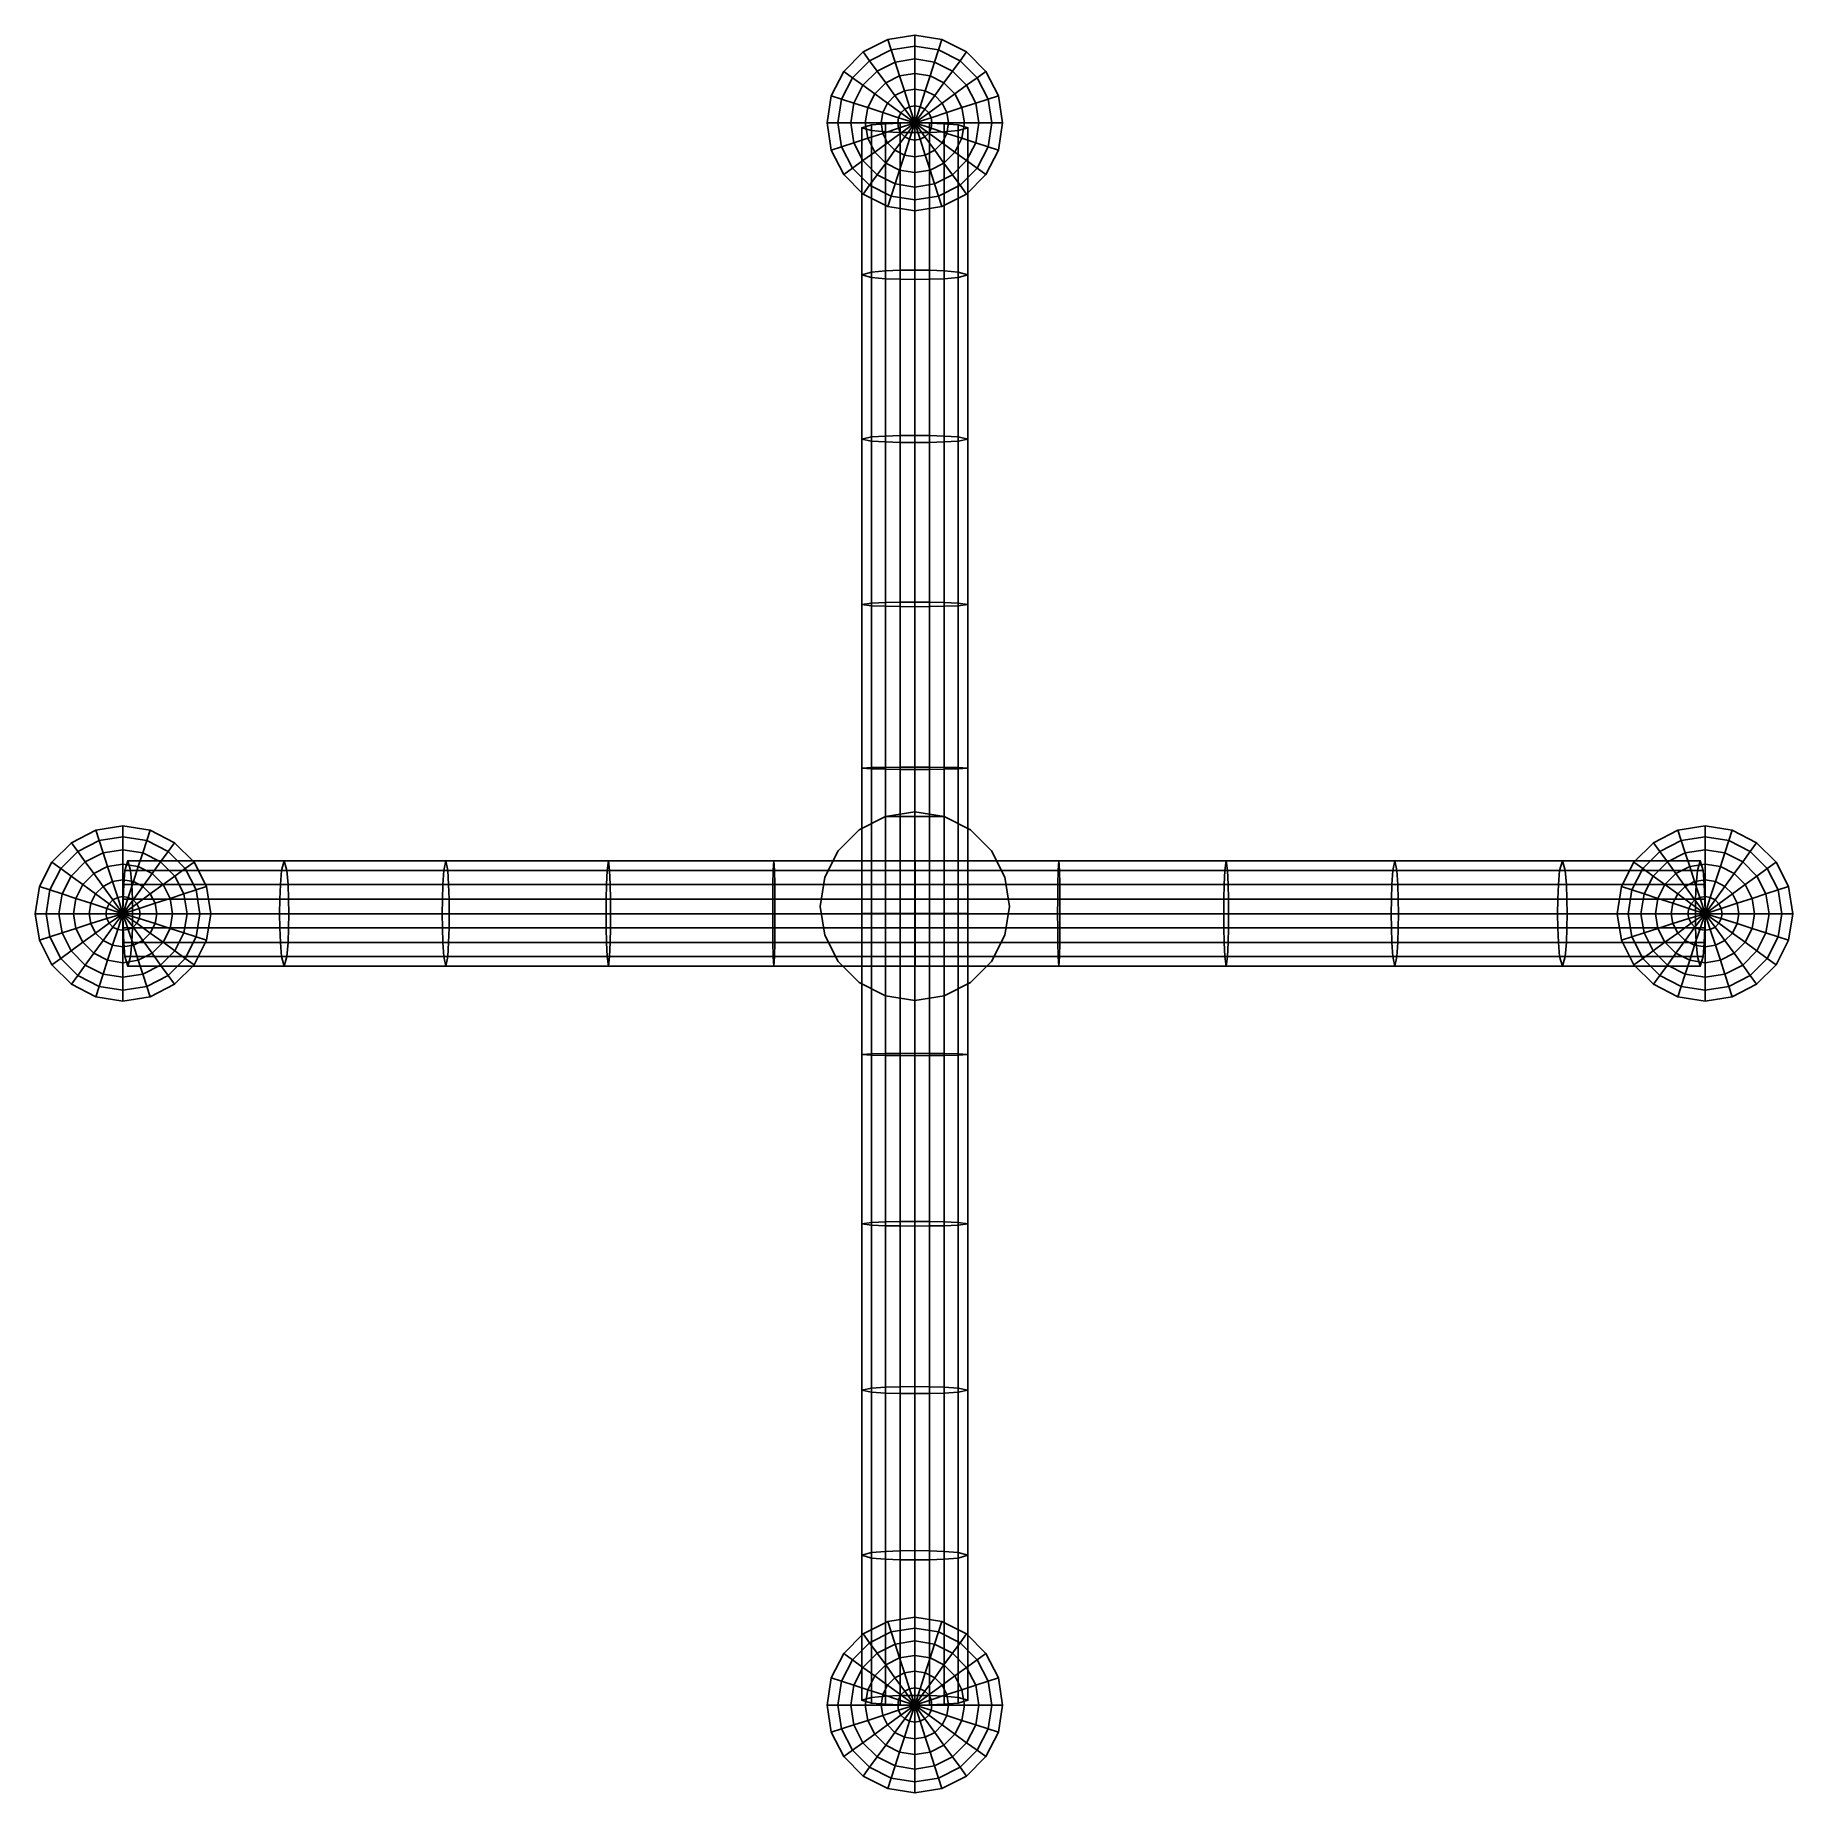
# Model space of a CAD drawing. Extents: x -400 to 400, y -400 to 400.
import ezdxf

# ---------------------------------------------------------------- set-up
doc = ezdxf.new("R2010")
doc.units = 0
doc.header["$MEASUREMENT"] = 0
doc.layers.add('ESTRUTURA', color=253, linetype='CONTINUOUS')

msp = doc.modelspace()

# ---------------------------------------------------------------- linework, layer by layer
at = {"layer": 'ESTRUTURA'}
for points in [[(0, 395.05, 16.77), (-10.82, 393.33, 16.77), (-12.35, 398.04, 10.73), (0, 400, 10.73)], [(0, 400), (0, 400, 10.73), (-12.35, 398.04, 10.73), (-12.35, 398.04)], [(10.82, 393.33, 16.77), (0, 395.05, 16.77), (0, 400, 10.73), (12.35, 398.04, 10.73)], [(12.35, 398.04), (12.35, 398.04, 10.73), (0, 400, 10.73), (0, 400)], [(-20.59, 388.36, 16.77), (-28.33, 380.61, 16.77), (-32.34, 383.52, 10.73), (-23.5, 392.37, 10.73)], [(-23.5, 392.37), (-23.5, 392.37, 10.73), (-32.34, 383.52, 10.73), (-32.34, 383.52)], [(-10.82, 393.33, 16.77), (-20.59, 388.36, 16.77), (-23.5, 392.37, 10.73), (-12.35, 398.04, 10.73)], [(-12.35, 398.04), (-12.35, 398.04, 10.73), (-23.5, 392.37, 10.73), (-23.5, 392.37)], [(-9.01, 387.77, 21.94), (-17.15, 383.62, 21.94), (-20.59, 388.36, 16.77), (-10.82, 393.33, 16.77)], [(0, 389.19, 21.94), (-9.01, 387.77, 21.94), (-10.82, 393.33, 16.77), (0, 395.05, 16.77)], [(9.01, 387.77, 21.94), (0, 389.19, 21.94), (0, 395.05, 16.77), (10.82, 393.33, 16.77)], [(17.14, 383.62, 21.94), (9.01, 387.77, 21.94), (10.82, 393.33, 16.77), (20.58, 388.36, 16.77)], [(20.58, 388.36, 16.77), (10.82, 393.33, 16.77), (12.35, 398.04, 10.73), (23.49, 392.37, 10.73)], [(23.49, 392.37), (23.49, 392.37, 10.73), (12.35, 398.04, 10.73), (12.35, 398.04)], [(28.33, 380.61, 16.77), (20.58, 388.36, 16.77), (23.49, 392.37, 10.73), (32.34, 383.52, 10.73)], [(32.34, 383.52), (32.34, 383.52, 10.73), (23.49, 392.37, 10.73), (23.49, 392.37)], [(-17.15, 383.62, 21.94), (-23.6, 377.17, 21.94), (-28.33, 380.61, 16.77), (-20.59, 388.36, 16.77)], [(-6.97, 381.48, 26.11), (-13.26, 378.28, 26.11), (-17.15, 383.62, 21.94), (-9.01, 387.77, 21.94)], [(0, 382.59, 26.11), (-6.97, 381.48, 26.11), (-9.01, 387.77, 21.94), (0, 389.19, 21.94)], [(6.97, 381.48, 26.11), (0, 382.59, 26.11), (0, 389.19, 21.94), (9.01, 387.77, 21.94)], [(13.26, 378.28, 26.11), (6.97, 381.48, 26.11), (9.01, 387.77, 21.94), (17.14, 383.62, 21.94)], [(23.59, 377.17, 21.94), (17.14, 383.62, 21.94), (20.58, 388.36, 16.77), (28.33, 380.61, 16.77)], [(-28.33, 380.61, 16.77), (-33.31, 370.85, 16.77), (-38.02, 372.38, 10.73), (-32.34, 383.52, 10.73)], [(-32.34, 383.52), (-32.34, 383.52, 10.73), (-38.02, 372.38, 10.73), (-38.02, 372.38)], [(-23.6, 377.17, 21.94), (-27.74, 369.04, 21.94), (-33.31, 370.85, 16.77), (-28.33, 380.61, 16.77)], [(-18.25, 373.29, 26.11), (-21.46, 367, 26.11), (-27.74, 369.04, 21.94), (-23.6, 377.17, 21.94)], [(-13.26, 378.28, 26.11), (-18.25, 373.29, 26.11), (-23.6, 377.17, 21.94), (-17.15, 383.62, 21.94)], [(-9.04, 372.46, 29.16), (-12.44, 369.06, 29.16), (-18.25, 373.29, 26.11), (-13.26, 378.28, 26.11)], [(-4.75, 374.65, 29.16), (-9.04, 372.46, 29.16), (-13.26, 378.28, 26.11), (-6.97, 381.48, 26.11)], [(0, 375.4, 29.16), (-4.75, 374.65, 29.16), (-6.97, 381.48, 26.11), (0, 382.59, 26.11)], [(4.75, 374.65, 29.16), (0, 375.4, 29.16), (0, 382.59, 26.11), (6.97, 381.48, 26.11)], [(9.03, 372.46, 29.16), (4.75, 374.65, 29.16), (6.97, 381.48, 26.11), (13.26, 378.28, 26.11)], [(12.43, 369.06, 29.16), (9.03, 372.46, 29.16), (13.26, 378.28, 26.11), (18.25, 373.29, 26.11)], [(18.25, 373.29, 26.11), (13.26, 378.28, 26.11), (17.14, 383.62, 21.94), (23.59, 377.17, 21.94)], [(21.45, 367, 26.11), (18.25, 373.29, 26.11), (23.59, 377.17, 21.94), (27.74, 369.04, 21.94)], [(27.74, 369.04, 21.94), (23.59, 377.17, 21.94), (28.33, 380.61, 16.77), (33.31, 370.85, 16.77)], [(33.31, 370.85, 16.77), (28.33, 380.61, 16.77), (32.34, 383.52, 10.73), (38.01, 372.38, 10.73)], [(38.01, 372.38), (38.01, 372.38, 10.73), (32.34, 383.52, 10.73), (32.34, 383.52)], [(-33.31, 370.85, 16.77), (-35.02, 360.03, 16.77), (-39.97, 360.03, 10.73), (-38.02, 372.38, 10.73)], [(-38.02, 372.38), (-38.02, 372.38, 10.73), (-39.97, 360.03, 10.73), (-39.97, 360.03)], [(-27.74, 369.04, 21.94), (-29.17, 360.03, 21.94), (-35.02, 360.03, 16.77), (-33.31, 370.85, 16.77)], [(-21.46, 367, 26.11), (-22.56, 360.03, 26.11), (-29.17, 360.03, 21.94), (-27.74, 369.04, 21.94)], [(-12.44, 369.06, 29.16), (-14.62, 364.78, 29.16), (-21.46, 367, 26.11), (-18.25, 373.29, 26.11)], [(-6.3, 364.6, 31.03), (-7.41, 362.43, 31.03), (-14.62, 364.78, 29.16), (-12.44, 369.06, 29.16)], [(-4.58, 366.33, 31.03), (-6.3, 364.6, 31.03), (-12.44, 369.06, 29.16), (-9.04, 372.46, 29.16)], [(-2.41, 367.43, 31.03), (-4.58, 366.33, 31.03), (-9.04, 372.46, 29.16), (-4.75, 374.65, 29.16)], [(0, 367.81, 31.03), (-2.41, 367.43, 31.03), (-4.75, 374.65, 29.16), (0, 375.4, 29.16)], [(2.4, 367.43, 31.03), (0, 367.81, 31.03), (0, 375.4, 29.16), (4.75, 374.65, 29.16)], [(4.57, 366.33, 31.03), (2.4, 367.43, 31.03), (4.75, 374.65, 29.16), (9.03, 372.46, 29.16)], [(6.3, 364.6, 31.03), (4.57, 366.33, 31.03), (9.03, 372.46, 29.16), (12.43, 369.06, 29.16)], [(7.4, 362.43, 31.03), (6.3, 364.6, 31.03), (12.43, 369.06, 29.16), (14.62, 364.78, 29.16)], [(14.62, 364.78, 29.16), (12.43, 369.06, 29.16), (18.25, 373.29, 26.11), (21.45, 367, 26.11)], [(22.56, 360.03, 26.11), (21.45, 367, 26.11), (27.74, 369.04, 21.94), (29.16, 360.03, 21.94)], [(29.16, 360.03, 21.94), (27.74, 369.04, 21.94), (33.31, 370.85, 16.77), (35.02, 360.03, 16.77)], [(35.02, 360.03, 16.77), (33.31, 370.85, 16.77), (38.01, 372.38, 10.73), (39.97, 360.03, 10.73)], [(39.97, 360.03), (39.97, 360.03, 10.73), (38.01, 372.38, 10.73), (38.01, 372.38)], [(-35.02, 360.03, 16.77), (-33.31, 349.21, 16.77), (-38.02, 347.68, 10.73), (-39.97, 360.03, 10.73)], [(-39.97, 360.03), (-39.97, 360.03, 10.73), (-38.02, 347.68, 10.73), (-38.02, 347.68)], [(-29.17, 360.03, 21.94), (-27.74, 351.01, 21.94), (-33.31, 349.21, 16.77), (-35.02, 360.03, 16.77)], [(-22.56, 360.03, 26.11), (-21.46, 353.06, 26.11), (-27.74, 351.01, 21.94), (-29.17, 360.03, 21.94)], [(-14.62, 364.78, 29.16), (-15.37, 360.03, 29.16), (-22.56, 360.03, 26.11), (-21.46, 367, 26.11)], [(-15.37, 360.03, 29.16), (-14.62, 355.28, 29.16), (-21.46, 353.06, 26.11), (-22.56, 360.03, 26.11)], [(-7.41, 362.43, 31.03), (-7.79, 360.03, 31.03), (-15.37, 360.03, 29.16), (-14.62, 364.78, 29.16)], [(-7.79, 360.03, 31.03), (-7.41, 357.62, 31.03), (-14.62, 355.28, 29.16), (-15.37, 360.03, 29.16)], [(0, 360.03, 31.66), (-7.79, 360.03, 31.03), (-7.41, 362.43, 31.03), (0, 360.03, 31.66)], [(0, 360.03, 31.66), (-7.41, 357.62, 31.03), (-7.79, 360.03, 31.03), (0, 360.03, 31.66)], [(0, 360.03, 31.66), (-7.41, 362.43, 31.03), (-6.3, 364.6, 31.03), (0, 360.03, 31.66)], [(0, 360.03, 31.66), (-6.3, 355.45, 31.03), (-7.41, 357.62, 31.03), (0, 360.03, 31.66)], [(0, 360.03, 31.66), (-6.69, 359.94, 31.36), (-6.69, 292.98, 42.55), (0, 293.07, 42.85)], [(0, 360.03, 31.66), (-6.3, 364.6, 31.03), (-4.58, 366.33, 31.03), (0, 360.03, 31.66)], [(0, 360.03, 31.66), (-4.58, 353.73, 31.03), (-6.3, 355.45, 31.03), (0, 360.03, 31.66)], [(0, 360.03, 31.66), (-4.58, 366.33, 31.03), (-2.41, 367.43, 31.03), (0, 360.03, 31.66)], [(0, 360.03, 31.66), (-2.41, 352.62, 31.03), (-4.58, 353.73, 31.03), (0, 360.03, 31.66)], [(0, 360.03, 31.66), (-2.41, 367.43, 31.03), (0, 367.81, 31.03), (0, 360.03, 31.66)], [(0, 360.03, 31.66), (0, 352.24, 31.03), (-2.41, 352.62, 31.03), (0, 360.03, 31.66)], [(0, 360.03, 31.66), (0, 367.81, 31.03), (2.4, 367.43, 31.03), (0, 360.03, 31.66)], [(0, 360.03, 31.66), (2.4, 367.43, 31.03), (4.57, 366.33, 31.03), (0, 360.03, 31.66)], [(0, 360.03, 31.66), (4.57, 366.33, 31.03), (6.3, 364.6, 31.03), (0, 360.03, 31.66)], [(0, 360.03, 31.66), (6.3, 364.6, 31.03), (7.4, 362.43, 31.03), (0, 360.03, 31.66)], [(0, 360.03, 31.66), (7.4, 362.43, 31.03), (7.78, 360.03, 31.03), (0, 360.03, 31.66)], [(0, 360.03, 31.66), (2.4, 352.62, 31.03), (0, 352.24, 31.03), (0, 360.03, 31.66)], [(0, 360.03, 31.66), (4.57, 353.73, 31.03), (2.4, 352.62, 31.03), (0, 360.03, 31.66)], [(0, 360.03, 31.66), (6.3, 355.45, 31.03), (4.57, 353.73, 31.03), (0, 360.03, 31.66)], [(0, 360.03, 31.66), (7.4, 357.62, 31.03), (6.3, 355.45, 31.03), (0, 360.03, 31.66)], [(0, 360.03, 31.66), (7.78, 360.03, 31.03), (7.4, 357.62, 31.03), (0, 360.03, 31.66)], [(6.69, 359.94, 31.36), (0, 360.03, 31.66), (0, 293.07, 42.85), (6.69, 292.98, 42.55)], [(7.78, 360.03, 31.03), (7.4, 362.43, 31.03), (14.62, 364.78, 29.16), (15.37, 360.03, 29.16)], [(7.4, 357.62, 31.03), (7.78, 360.03, 31.03), (15.37, 360.03, 29.16), (14.62, 355.28, 29.16)], [(15.37, 360.03, 29.16), (14.62, 364.78, 29.16), (21.45, 367, 26.11), (22.56, 360.03, 26.11)], [(14.62, 355.28, 29.16), (15.37, 360.03, 29.16), (22.56, 360.03, 26.11), (21.45, 353.06, 26.11)], [(21.45, 353.06, 26.11), (22.56, 360.03, 26.11), (29.16, 360.03, 21.94), (27.74, 351.01, 21.94)], [(27.74, 351.01, 21.94), (29.16, 360.03, 21.94), (35.02, 360.03, 16.77), (33.31, 349.21, 16.77)], [(33.31, 349.21, 16.77), (35.02, 360.03, 16.77), (39.97, 360.03, 10.73), (38.01, 347.68, 10.73)], [(38.01, 347.68), (38.01, 347.68, 10.73), (39.97, 360.03, 10.73), (39.97, 360.03)], [(-21.46, 353.06, 26.11), (-18.25, 346.77, 26.11), (-23.6, 342.88, 21.94), (-27.74, 351.01, 21.94)], [(-19.69, 359.11, 28.46), (-24.14, 357.85, 24.07), (-24.14, 290.93, 35.15), (-19.69, 292.16, 39.61)], [(-24.14, 357.85, 24.07), (-19.69, 356.59, 19.67), (-19.69, 289.71, 30.7), (-24.14, 290.93, 35.15)], [(-14.62, 355.28, 29.16), (-12.44, 350.99, 29.16), (-18.25, 346.77, 26.11), (-21.46, 353.06, 26.11)], [(-13.32, 359.67, 30.4), (-19.69, 359.11, 28.46), (-19.69, 292.16, 39.61), (-13.32, 292.71, 41.57)], [(-19.69, 356.59, 19.67), (-13.32, 356.04, 17.73), (-13.32, 289.16, 28.73), (-19.69, 289.71, 30.7)], [(-7.41, 357.62, 31.03), (-6.3, 355.45, 31.03), (-12.44, 350.99, 29.16), (-14.62, 355.28, 29.16)], [(-6.69, 359.94, 31.36), (-13.32, 359.67, 30.4), (-13.32, 292.71, 41.57), (-6.69, 292.98, 42.55)], [(-13.32, 356.04, 17.73), (-6.69, 355.76, 16.77), (-6.69, 288.89, 27.75), (-13.32, 289.16, 28.73)], [(-6.3, 355.45, 31.03), (-4.58, 353.73, 31.03), (-9.04, 347.59, 29.16), (-12.44, 350.99, 29.16)], [(-4.58, 353.73, 31.03), (-2.41, 352.62, 31.03), (-4.75, 345.41, 29.16), (-9.04, 347.59, 29.16)], [(-6.69, 355.76, 16.77), (0, 355.67, 16.48), (0, 288.81, 27.45), (-6.69, 288.89, 27.75)], [(-2.41, 352.62, 31.03), (0, 352.24, 31.03), (0, 344.66, 29.16), (-4.75, 345.41, 29.16)], [(0, 355.67, 16.48), (6.69, 355.76, 16.77), (6.69, 288.89, 27.75), (0, 288.81, 27.45)], [(0, 352.24, 31.03), (2.4, 352.62, 31.03), (4.75, 345.41, 29.16), (0, 344.66, 29.16)], [(2.4, 352.62, 31.03), (4.57, 353.73, 31.03), (9.03, 347.59, 29.16), (4.75, 345.41, 29.16)], [(4.57, 353.73, 31.03), (6.3, 355.45, 31.03), (12.43, 350.99, 29.16), (9.03, 347.59, 29.16)], [(6.3, 355.45, 31.03), (7.4, 357.62, 31.03), (14.62, 355.28, 29.16), (12.43, 350.99, 29.16)], [(13.31, 359.67, 30.4), (6.69, 359.94, 31.36), (6.69, 292.98, 42.55), (13.31, 292.71, 41.57)], [(6.69, 355.76, 16.77), (13.31, 356.04, 17.73), (13.31, 289.16, 28.73), (6.69, 288.89, 27.75)], [(12.43, 350.99, 29.16), (14.62, 355.28, 29.16), (21.45, 353.06, 26.11), (18.25, 346.77, 26.11)], [(19.69, 359.11, 28.46), (13.31, 359.67, 30.4), (13.31, 292.71, 41.57), (19.69, 292.16, 39.61)], [(13.31, 356.04, 17.73), (19.69, 356.59, 19.67), (19.69, 289.71, 30.7), (13.31, 289.16, 28.73)], [(18.25, 346.77, 26.11), (21.45, 353.06, 26.11), (27.74, 351.01, 21.94), (23.59, 342.88, 21.94)], [(24.14, 357.85, 24.07), (19.69, 359.11, 28.46), (19.69, 292.16, 39.61), (24.14, 290.93, 35.15)], [(19.69, 356.59, 19.67), (24.14, 357.85, 24.07), (24.14, 290.93, 35.15), (19.69, 289.71, 30.7)], [(-33.31, 349.21, 16.77), (-28.33, 339.44, 16.77), (-32.34, 336.53, 10.73), (-38.02, 347.68, 10.73)], [(-38.02, 347.68), (-38.02, 347.68, 10.73), (-32.34, 336.53, 10.73), (-32.34, 336.53)], [(-27.74, 351.01, 21.94), (-23.6, 342.88, 21.94), (-28.33, 339.44, 16.77), (-33.31, 349.21, 16.77)], [(-18.25, 346.77, 26.11), (-13.26, 341.78, 26.11), (-17.15, 336.43, 21.94), (-23.6, 342.88, 21.94)], [(-12.44, 350.99, 29.16), (-9.04, 347.59, 29.16), (-13.26, 341.78, 26.11), (-18.25, 346.77, 26.11)], [(-9.04, 347.59, 29.16), (-4.75, 345.41, 29.16), (-6.97, 338.57, 26.11), (-13.26, 341.78, 26.11)], [(-4.75, 345.41, 29.16), (0, 344.66, 29.16), (0, 337.47, 26.11), (-6.97, 338.57, 26.11)], [(0, 344.66, 29.16), (4.75, 345.41, 29.16), (6.97, 338.57, 26.11), (0, 337.47, 26.11)], [(4.75, 345.41, 29.16), (9.03, 347.59, 29.16), (13.26, 341.78, 26.11), (6.97, 338.57, 26.11)], [(9.03, 347.59, 29.16), (12.43, 350.99, 29.16), (18.25, 346.77, 26.11), (13.26, 341.78, 26.11)], [(13.26, 341.78, 26.11), (18.25, 346.77, 26.11), (23.59, 342.88, 21.94), (17.14, 336.43, 21.94)], [(23.59, 342.88, 21.94), (27.74, 351.01, 21.94), (33.31, 349.21, 16.77), (28.33, 339.44, 16.77)], [(28.33, 339.44, 16.77), (33.31, 349.21, 16.77), (38.01, 347.68, 10.73), (32.34, 336.53, 10.73)], [(32.34, 336.53), (32.34, 336.53, 10.73), (38.01, 347.68, 10.73), (38.01, 347.68)], [(-28.33, 339.44, 16.77), (-20.59, 331.69, 16.77), (-23.5, 327.69, 10.73), (-32.34, 336.53, 10.73)], [(-32.34, 336.53), (-32.34, 336.53, 10.73), (-23.5, 327.69, 10.73), (-23.5, 327.69)], [(-23.6, 342.88, 21.94), (-17.15, 336.43, 21.94), (-20.59, 331.69, 16.77), (-28.33, 339.44, 16.77)], [(-17.15, 336.43, 21.94), (-9.01, 332.29, 21.94), (-10.82, 326.72, 16.77), (-20.59, 331.69, 16.77)], [(-13.26, 341.78, 26.11), (-6.97, 338.57, 26.11), (-9.01, 332.29, 21.94), (-17.15, 336.43, 21.94)], [(-6.97, 338.57, 26.11), (0, 337.47, 26.11), (0, 330.86, 21.94), (-9.01, 332.29, 21.94)], [(0, 337.47, 26.11), (6.97, 338.57, 26.11), (9.01, 332.29, 21.94), (0, 330.86, 21.94)], [(6.97, 338.57, 26.11), (13.26, 341.78, 26.11), (17.14, 336.43, 21.94), (9.01, 332.29, 21.94)], [(9.01, 332.29, 21.94), (17.14, 336.43, 21.94), (20.58, 331.69, 16.77), (10.82, 326.72, 16.77)], [(17.14, 336.43, 21.94), (23.59, 342.88, 21.94), (28.33, 339.44, 16.77), (20.58, 331.69, 16.77)], [(20.58, 331.69, 16.77), (28.33, 339.44, 16.77), (32.34, 336.53, 10.73), (23.49, 327.69, 10.73)], [(23.49, 327.69), (23.49, 327.69, 10.73), (32.34, 336.53, 10.73), (32.34, 336.53)], [(-20.59, 331.69, 16.77), (-10.82, 326.72, 16.77), (-12.35, 322.01, 10.73), (-23.5, 327.69, 10.73)], [(-9.01, 332.29, 21.94), (0, 330.86, 21.94), (0, 325.01, 16.77), (-10.82, 326.72, 16.77)], [(0, 330.86, 21.94), (9.01, 332.29, 21.94), (10.82, 326.72, 16.77), (0, 325.01, 16.77)], [(10.82, 326.72, 16.77), (20.58, 331.69, 16.77), (23.49, 327.69, 10.73), (12.35, 322.01, 10.73)], [(-23.5, 327.69), (-23.5, 327.69, 10.73), (-12.35, 322.01, 10.73), (-12.35, 322.01)], [(-10.82, 326.72, 16.77), (0, 325.01, 16.77), (0, 320.06, 10.73), (-12.35, 322.01, 10.73)], [(-12.35, 322.01), (-12.35, 322.01, 10.73), (0, 320.06, 10.73), (0, 320.06)], [(0, 325.01, 16.77), (10.82, 326.72, 16.77), (12.35, 322.01, 10.73), (0, 320.06, 10.73)], [(0, 320.06), (0, 320.06, 10.73), (12.35, 322.01, 10.73), (12.35, 322.01)], [(12.35, 322.01), (12.35, 322.01, 10.73), (23.49, 327.69, 10.73), (23.49, 327.69)], [(-19.69, 292.16, 39.61), (-24.14, 290.93, 35.15), (-24.14, 216.19, 43.82), (-19.69, 217.11, 48.32)], [(-24.14, 290.93, 35.15), (-19.69, 289.71, 30.7), (-19.69, 215.27, 39.31), (-24.14, 216.19, 43.82)], [(-13.32, 292.71, 41.57), (-19.69, 292.16, 39.61), (-19.69, 217.11, 48.32), (-13.32, 217.53, 50.31)], [(-19.69, 289.71, 30.7), (-13.32, 289.16, 28.73), (-13.32, 214.86, 37.32), (-19.69, 215.27, 39.31)], [(-6.69, 292.98, 42.55), (-13.32, 292.71, 41.57), (-13.32, 217.53, 50.31), (-6.69, 217.72, 51.3)], [(-13.32, 289.16, 28.73), (-6.69, 288.89, 27.75), (-6.69, 214.67, 36.33), (-13.32, 214.86, 37.32)], [(0, 293.07, 42.85), (-6.69, 292.98, 42.55), (-6.69, 217.72, 51.3), (0, 217.78, 51.6)], [(-6.69, 288.89, 27.75), (0, 288.81, 27.45), (0, 214.59, 36.03), (-6.69, 214.67, 36.33)], [(6.69, 292.98, 42.55), (0, 293.07, 42.85), (0, 217.78, 51.6), (6.69, 217.72, 51.3)], [(0, 288.81, 27.45), (6.69, 288.89, 27.75), (6.69, 214.67, 36.33), (0, 214.59, 36.03)], [(13.31, 292.71, 41.57), (6.69, 292.98, 42.55), (6.69, 217.72, 51.3), (13.31, 217.53, 50.31)], [(6.69, 288.89, 27.75), (13.31, 289.16, 28.73), (13.31, 214.86, 37.32), (6.69, 214.67, 36.33)], [(19.69, 292.16, 39.61), (13.31, 292.71, 41.57), (13.31, 217.53, 50.31), (19.69, 217.11, 48.32)], [(13.31, 289.16, 28.73), (19.69, 289.71, 30.7), (19.69, 215.27, 39.31), (13.31, 214.86, 37.32)], [(24.14, 290.93, 35.15), (19.69, 292.16, 39.61), (19.69, 217.11, 48.32), (24.14, 216.19, 43.82)], [(19.69, 289.71, 30.7), (24.14, 290.93, 35.15), (24.14, 216.19, 43.82), (19.69, 215.27, 39.31)], [(-19.69, 217.11, 48.32), (-24.14, 216.19, 43.82), (-24.14, 140.93, 50.04), (-19.69, 141.54, 54.58)], [(-24.14, 216.19, 43.82), (-19.69, 215.27, 39.31), (-19.69, 140.32, 45.5), (-24.14, 140.93, 50.04)], [(-13.32, 217.53, 50.31), (-19.69, 217.11, 48.32), (-19.69, 141.54, 54.58), (-13.32, 141.81, 56.58)], [(-6.69, 217.72, 51.3), (-13.32, 217.53, 50.31), (-13.32, 141.81, 56.58), (-6.69, 141.95, 57.58)], [(0, 217.78, 51.6), (-6.69, 217.72, 51.3), (-6.69, 141.95, 57.58), (0, 141.98, 57.89)], [(6.69, 217.72, 51.3), (0, 217.78, 51.6), (0, 141.98, 57.89), (6.69, 141.95, 57.58)], [(13.31, 217.53, 50.31), (6.69, 217.72, 51.3), (6.69, 141.95, 57.58), (13.31, 141.81, 56.58)], [(19.69, 217.11, 48.32), (13.31, 217.53, 50.31), (13.31, 141.81, 56.58), (19.69, 141.54, 54.58)], [(24.14, 216.19, 43.82), (19.69, 217.11, 48.32), (19.69, 141.54, 54.58), (24.14, 140.93, 50.04)], [(19.69, 215.27, 39.31), (24.14, 216.19, 43.82), (24.14, 140.93, 50.04), (19.69, 140.32, 45.5)], [(-19.69, 215.27, 39.31), (-13.32, 214.86, 37.32), (-13.32, 140.05, 43.49), (-19.69, 140.32, 45.5)], [(-13.32, 214.86, 37.32), (-6.69, 214.67, 36.33), (-6.69, 139.92, 42.5), (-13.32, 140.05, 43.49)], [(-6.69, 214.67, 36.33), (0, 214.59, 36.03), (0, 139.88, 42.19), (-6.69, 139.92, 42.5)], [(0, 214.59, 36.03), (6.69, 214.67, 36.33), (6.69, 139.92, 42.5), (0, 139.88, 42.19)], [(6.69, 214.67, 36.33), (13.31, 214.86, 37.32), (13.31, 140.05, 43.49), (6.69, 139.92, 42.5)], [(13.31, 214.86, 37.32), (19.69, 215.27, 39.31), (19.69, 140.32, 45.5), (13.31, 140.05, 43.49)], [(-19.69, 141.54, 54.58), (-24.14, 140.93, 50.04), (-24.14, 66.32, 53.79), (-19.69, 66.61, 58.35)], [(-24.14, 140.93, 50.04), (-19.69, 140.32, 45.5), (-19.69, 66.02, 49.23), (-24.14, 66.32, 53.79)], [(-13.32, 141.81, 56.58), (-19.69, 141.54, 54.58), (-19.69, 66.61, 58.35), (-13.32, 66.74, 60.37)], [(-19.69, 140.32, 45.5), (-13.32, 140.05, 43.49), (-13.32, 65.9, 47.21), (-19.69, 66.02, 49.23)], [(-6.69, 141.95, 57.58), (-13.32, 141.81, 56.58), (-13.32, 66.74, 60.37), (-6.69, 66.81, 61.37)], [(-13.32, 140.05, 43.49), (-6.69, 139.92, 42.5), (-6.69, 65.84, 46.21), (-13.32, 65.9, 47.21)], [(0, 141.98, 57.89), (-6.69, 141.95, 57.58), (-6.69, 66.81, 61.37), (0, 66.83, 61.68)], [(-6.69, 139.92, 42.5), (0, 139.88, 42.19), (0, 65.82, 45.91), (-6.69, 65.84, 46.21)], [(6.69, 141.95, 57.58), (0, 141.98, 57.89), (0, 66.83, 61.68), (6.69, 66.81, 61.37)], [(0, 139.88, 42.19), (6.69, 139.92, 42.5), (6.69, 65.84, 46.21), (0, 65.82, 45.91)], [(13.31, 141.81, 56.58), (6.69, 141.95, 57.58), (6.69, 66.81, 61.37), (13.31, 66.74, 60.37)], [(6.69, 139.92, 42.5), (13.31, 140.05, 43.49), (13.31, 65.9, 47.21), (6.69, 65.84, 46.21)], [(19.69, 141.54, 54.58), (13.31, 141.81, 56.58), (13.31, 66.74, 60.37), (19.69, 66.61, 58.35)], [(13.31, 140.05, 43.49), (19.69, 140.32, 45.5), (19.69, 66.02, 49.23), (13.31, 65.9, 47.21)], [(24.14, 140.93, 50.04), (19.69, 141.54, 54.58), (19.69, 66.61, 58.35), (24.14, 66.32, 53.79)], [(19.69, 140.32, 45.5), (24.14, 140.93, 50.04), (24.14, 66.32, 53.79), (19.69, 66.02, 49.23)], [(-19.69, 66.61, 58.35), (-24.14, 66.32, 53.79), (-24.14, 0.22, 55.07), (-19.69, 0.2, 59.63)], [(-24.14, 66.32, 53.79), (-19.69, 66.02, 49.23), (-19.69, 0.24, 50.5), (-24.14, 0.22, 55.07)], [(-13.32, 66.74, 60.37), (-19.69, 66.61, 58.35), (-19.69, 0.2, 59.63), (-13.32, 0.19, 61.65)], [(-19.69, 66.02, 49.23), (-13.32, 65.9, 47.21), (-13.32, 0.25, 48.48), (-19.69, 0.24, 50.5)], [(-6.69, 66.81, 61.37), (-13.32, 66.74, 60.37), (-13.32, 0.19, 61.65), (-6.69, 0.18, 62.65)], [(-13.32, 65.9, 47.21), (-6.69, 65.84, 46.21), (-6.69, 0.25, 47.48), (-13.32, 0.25, 48.48)], [(0, 66.83, 61.68), (-6.69, 66.81, 61.37), (-6.69, 0.18, 62.65), (0, 0.18, 62.96)], [(-6.69, 65.84, 46.21), (0, 65.82, 45.91), (0, 0.25, 47.17), (-6.69, 0.25, 47.48)], [(6.69, 66.81, 61.37), (0, 66.83, 61.68), (0, 0.18, 62.96), (6.69, 0.18, 62.65)], [(0, 65.82, 45.91), (6.69, 65.84, 46.21), (6.69, 0.25, 47.48), (0, 0.25, 47.17)], [(13.31, 66.74, 60.37), (6.69, 66.81, 61.37), (6.69, 0.18, 62.65), (13.31, 0.19, 61.65)], [(6.69, 65.84, 46.21), (13.31, 65.9, 47.21), (13.31, 0.25, 48.48), (6.69, 0.25, 47.48)], [(19.69, 66.61, 58.35), (13.31, 66.74, 60.37), (13.31, 0.19, 61.65), (19.69, 0.2, 59.63)], [(13.31, 65.9, 47.21), (19.69, 66.02, 49.23), (19.69, 0.24, 50.5), (13.31, 0.25, 48.48)], [(24.14, 66.32, 53.79), (19.69, 66.61, 58.35), (19.69, 0.2, 59.63), (24.14, 0.22, 55.07)], [(19.69, 66.02, 49.23), (24.14, 66.32, 53.79), (24.14, 0.22, 55.07), (19.69, 0.24, 50.5)], [(-360.41, 35.14, 16.77), (-371.23, 33.42, 16.77), (-372.76, 38.13, 10.73), (-360.41, 40.09, 10.73)], [(-360.41, 40.09), (-360.41, 40.09, 10.73), (-372.76, 38.13, 10.73), (-372.76, 38.13)], [(-349.59, 33.42, 16.77), (-360.41, 35.14, 16.77), (-360.41, 40.09, 10.73), (-348.06, 38.13, 10.73)], [(-348.06, 38.13), (-348.06, 38.13, 10.73), (-360.41, 40.09, 10.73), (-360.41, 40.09)], [(-13.31, 44.41, 62.96), (-13.31, 44.41, 720), (-25.31, 38.3, 720), (-25.31, 38.3, 62.96)], [(-13.31, 44.41, 720), (0, 46.52, 720), (13.31, 44.41, 720), (-13.31, 44.41, 720)], [(0, 46.52, 62.96), (0, 46.52, 720), (-13.31, 44.41, 720), (-13.31, 44.41, 62.96)], [(13.31, 44.41, 62.96), (13.31, 44.41, 720), (0, 46.52, 720), (0, 46.52, 62.96)], [(25.31, 38.3, 62.96), (25.31, 38.3, 720), (13.31, 44.41, 720), (13.31, 44.41, 62.96)], [(348.83, 33.42, 16.77), (359.65, 35.14, 16.77), (359.65, 40.09, 10.73), (347.3, 38.13, 10.73)], [(347.3, 38.13), (347.3, 38.13, 10.73), (359.65, 40.09, 10.73), (359.65, 40.09)], [(359.65, 35.14, 16.77), (370.47, 33.42, 16.77), (371.9999, 38.13, 10.73), (359.65, 40.09, 10.73)], [(359.65, 40.09), (359.65, 40.09, 10.73), (371.9999, 38.13, 10.73), (371.9999, 38.13)], [(-380.99, 28.45, 16.77), (-388.74, 20.7, 16.77), (-392.75, 23.61, 10.73), (-383.9, 32.45, 10.73)], [(-383.9, 32.45), (-383.9, 32.45, 10.73), (-392.75, 23.61, 10.73), (-392.75, 23.61)], [(-371.23, 33.42, 16.77), (-380.99, 28.45, 16.77), (-383.9, 32.45, 10.73), (-372.76, 38.13, 10.73)], [(-372.76, 38.13), (-372.76, 38.13, 10.73), (-383.9, 32.45, 10.73), (-383.9, 32.45)], [(-369.42, 27.85, 21.94), (-377.55, 23.71, 21.94), (-380.99, 28.45, 16.77), (-371.23, 33.42, 16.77)], [(-360.41, 29.28, 21.94), (-369.42, 27.85, 21.94), (-371.23, 33.42, 16.77), (-360.41, 35.14, 16.77)], [(-351.39, 27.85, 21.94), (-360.41, 29.28, 21.94), (-360.41, 35.14, 16.77), (-349.59, 33.42, 16.77)], [(-343.26, 23.71, 21.94), (-351.39, 27.85, 21.94), (-349.59, 33.42, 16.77), (-339.82, 28.45, 16.77)], [(-339.82, 28.45, 16.77), (-349.59, 33.42, 16.77), (-348.06, 38.13, 10.73), (-336.91, 32.45, 10.73)], [(-336.91, 32.45), (-336.91, 32.45, 10.73), (-348.06, 38.13, 10.73), (-348.06, 38.13)], [(-332.07, 20.7, 16.77), (-339.82, 28.45, 16.77), (-336.91, 32.45, 10.73), (-328.07, 23.61, 10.73)], [(-328.07, 23.61), (-328.07, 23.61, 10.73), (-336.91, 32.45, 10.73), (-336.91, 32.45)], [(-25.31, 38.3, 62.96), (-25.31, 38.3, 720), (-34.84, 28.77, 720), (-34.84, 28.77, 62.96)], [(34.84, 28.77, 62.96), (34.84, 28.77, 720), (25.31, 38.3, 720), (25.31, 38.3, 62.96)], [(331.32, 20.7, 16.77), (339.07, 28.45, 16.77), (336.16, 32.45, 10.73), (327.31, 23.61, 10.73)], [(327.31, 23.61), (327.31, 23.61, 10.73), (336.16, 32.45, 10.73), (336.16, 32.45)], [(339.07, 28.45, 16.77), (348.83, 33.42, 16.77), (347.3, 38.13, 10.73), (336.16, 32.45, 10.73)], [(336.16, 32.45), (336.16, 32.45, 10.73), (347.3, 38.13, 10.73), (347.3, 38.13)], [(342.51, 23.71, 21.94), (350.64, 27.85, 21.94), (348.83, 33.42, 16.77), (339.07, 28.45, 16.77)], [(350.64, 27.85, 21.94), (359.65, 29.28, 21.94), (359.65, 35.14, 16.77), (348.83, 33.42, 16.77)], [(359.65, 29.28, 21.94), (368.66, 27.85, 21.94), (370.47, 33.42, 16.77), (359.65, 35.14, 16.77)], [(368.66, 27.85, 21.94), (376.79, 23.71, 21.94), (380.24, 28.45, 16.77), (370.47, 33.42, 16.77)], [(370.47, 33.42, 16.77), (380.24, 28.45, 16.77), (383.15, 32.45, 10.73), (371.9999, 38.13, 10.73)], [(371.9999, 38.13), (371.9999, 38.13, 10.73), (383.15, 32.45, 10.73), (383.15, 32.45)], [(380.24, 28.45, 16.77), (387.98, 20.7, 16.77), (391.99, 23.61, 10.73), (383.15, 32.45, 10.73)], [(383.15, 32.45), (383.15, 32.45, 10.73), (391.99, 23.61, 10.73), (391.99, 23.61)], [(-377.55, 23.71, 21.94), (-384, 17.26, 21.94), (-388.74, 20.7, 16.77), (-380.99, 28.45, 16.77)], [(-367.38, 21.57, 26.11), (-373.67, 18.37, 26.11), (-377.55, 23.71, 21.94), (-369.42, 27.85, 21.94)], [(-360.41, 22.67, 26.11), (-367.38, 21.57, 26.11), (-369.42, 27.85, 21.94), (-360.41, 29.28, 21.94)], [(-353.44, 21.57, 26.11), (-360.41, 22.67, 26.11), (-360.41, 29.28, 21.94), (-351.39, 27.85, 21.94)], [(-358.23, 24.25, 24.07), (-359.49, 19.8, 28.46), (-288.22, 19.8, 39.61), (-287, 24.25, 35.15)], [(-356.97, 19.8, 19.67), (-358.23, 24.25, 24.07), (-287, 24.25, 35.15), (-285.8, 19.8, 30.7)], [(-347.15, 18.37, 26.11), (-353.44, 21.57, 26.11), (-351.39, 27.85, 21.94), (-343.26, 23.71, 21.94)], [(-336.81, 17.26, 21.94), (-343.26, 23.71, 21.94), (-339.82, 28.45, 16.77), (-332.07, 20.7, 16.77)], [(-287, 24.25, 35.15), (-288.22, 19.8, 39.61), (-214.41, 19.8, 48.32), (-213.51, 24.25, 43.82)], [(-285.8, 19.8, 30.7), (-287, 24.25, 35.15), (-213.51, 24.25, 43.82), (-212.6, 19.8, 39.31)], [(-213.51, 24.25, 43.82), (-214.41, 19.8, 48.32), (-140.1, 19.8, 54.58), (-139.5, 24.25, 50.04)], [(-212.6, 19.8, 39.31), (-213.51, 24.25, 43.82), (-139.5, 24.25, 50.04), (-138.9, 19.8, 45.5)], [(-139.5, 24.25, 50.04), (-140.1, 19.8, 54.58), (-64.46, 19.8, 58.35), (-64.17, 24.25, 53.79)], [(-138.9, 19.8, 45.5), (-139.5, 24.25, 50.04), (-64.17, 24.25, 53.79), (-63.88, 19.8, 49.23)], [(-64.17, 24.25, 53.79), (-64.46, 19.8, 58.35), (0.05, 19.8, 59.63), (0.03, 24.25, 55.07)], [(-63.88, 19.8, 49.23), (-64.17, 24.25, 53.79), (0.03, 24.25, 55.07), (0.01, 19.8, 50.5)], [(-34.84, 28.77, 62.96), (-34.84, 28.77, 720), (-40.95, 16.77, 720), (-40.95, 16.77, 62.96)], [(65.53, 24.25, 53.79), (65.83, 19.8, 58.35), (0.08, 19.8, 59.63), (0.1, 24.25, 55.07)], [(65.23, 19.8, 49.23), (65.53, 24.25, 53.79), (0.1, 24.25, 55.07), (0.12, 19.8, 50.5)], [(40.95, 16.77, 62.96), (40.95, 16.77, 720), (34.84, 28.77, 720), (34.84, 28.77, 62.96)], [(141.0501, 19.8, 45.5), (141.66, 24.25, 50.04), (65.53, 24.25, 53.79), (65.23, 19.8, 49.23)], [(141.66, 24.25, 50.04), (142.2799, 19.8, 54.58), (65.83, 19.8, 58.35), (65.53, 24.25, 53.79)], [(217.53, 19.8, 39.31), (218.46, 24.25, 43.82), (141.66, 24.25, 50.04), (141.0501, 19.8, 45.5)], [(218.46, 24.25, 43.82), (219.41, 19.8, 48.32), (142.2799, 19.8, 54.58), (141.66, 24.25, 50.04)], [(293.48, 19.8, 30.7), (294.74, 24.25, 35.15), (218.46, 24.25, 43.82), (217.53, 19.8, 39.31)], [(294.74, 24.25, 35.15), (295.9999, 19.8, 39.61), (219.41, 19.8, 48.32), (218.46, 24.25, 43.82)], [(356.22, 19.8, 19.67), (357.47, 24.25, 24.07), (294.74, 24.25, 35.15), (293.48, 19.8, 30.7)], [(357.47, 24.25, 24.07), (358.7299, 19.8, 28.46), (295.9999, 19.8, 39.61), (294.74, 24.25, 35.15)], [(336.0501, 17.26, 21.94), (342.51, 23.71, 21.94), (339.07, 28.45, 16.77), (331.32, 20.7, 16.77)], [(346.39, 18.37, 26.11), (352.68, 21.57, 26.11), (350.64, 27.85, 21.94), (342.51, 23.71, 21.94)], [(352.68, 21.57, 26.11), (359.65, 22.67, 26.11), (359.65, 29.28, 21.94), (350.64, 27.85, 21.94)], [(359.65, 22.67, 26.11), (366.62, 21.57, 26.11), (368.66, 27.85, 21.94), (359.65, 29.28, 21.94)], [(366.62, 21.57, 26.11), (372.91, 18.37, 26.11), (376.79, 23.71, 21.94), (368.66, 27.85, 21.94)], [(376.79, 23.71, 21.94), (383.25, 17.26, 21.94), (387.98, 20.7, 16.77), (380.24, 28.45, 16.77)], [(-388.74, 20.7, 16.77), (-393.71, 10.94, 16.77), (-398.42, 12.47, 10.73), (-392.75, 23.61, 10.73)], [(-392.75, 23.61), (-392.75, 23.61, 10.73), (-398.42, 12.47, 10.73), (-398.42, 12.47)], [(-384, 17.26, 21.94), (-388.15, 9.13, 21.94), (-393.71, 10.94, 16.77), (-388.74, 20.7, 16.77)], [(-378.66, 13.37, 26.11), (-381.86, 7.09, 26.11), (-388.15, 9.13, 21.94), (-384, 17.26, 21.94)], [(-373.67, 18.37, 26.11), (-378.66, 13.37, 26.11), (-384, 17.26, 21.94), (-377.55, 23.71, 21.94)], [(-369.44, 12.55, 29.16), (-372.84, 9.15, 29.16), (-378.66, 13.37, 26.11), (-373.67, 18.37, 26.11)], [(-365.16, 14.73, 29.16), (-369.44, 12.55, 29.16), (-373.67, 18.37, 26.11), (-367.38, 21.57, 26.11)], [(-360.41, 15.49, 29.16), (-365.16, 14.73, 29.16), (-367.38, 21.57, 26.11), (-360.41, 22.67, 26.11)], [(-355.66, 14.73, 29.16), (-360.41, 15.49, 29.16), (-360.41, 22.67, 26.11), (-353.44, 21.57, 26.11)], [(-359.49, 19.8, 28.46), (-360.05, 13.43, 30.4), (-288.76, 13.43, 41.57), (-288.22, 19.8, 39.61)], [(-356.42, 13.43, 17.73), (-356.97, 19.8, 19.67), (-285.8, 19.8, 30.7), (-285.26, 13.43, 28.73)], [(-351.37, 12.55, 29.16), (-355.66, 14.73, 29.16), (-353.44, 21.57, 26.11), (-347.15, 18.37, 26.11)], [(-347.97, 9.15, 29.16), (-351.37, 12.55, 29.16), (-347.15, 18.37, 26.11), (-342.16, 13.37, 26.11)], [(-342.16, 13.37, 26.11), (-347.15, 18.37, 26.11), (-343.26, 23.71, 21.94), (-336.81, 17.26, 21.94)], [(-338.95, 7.09, 26.11), (-342.16, 13.37, 26.11), (-336.81, 17.26, 21.94), (-332.67, 9.13, 21.94)], [(-332.67, 9.13, 21.94), (-336.81, 17.26, 21.94), (-332.07, 20.7, 16.77), (-327.1, 10.94, 16.77)], [(-327.1, 10.94, 16.77), (-332.07, 20.7, 16.77), (-328.07, 23.61, 10.73), (-322.39, 12.47, 10.73)], [(-322.39, 12.47), (-322.39, 12.47, 10.73), (-328.07, 23.61, 10.73), (-328.07, 23.61)], [(-288.22, 19.8, 39.61), (-288.76, 13.43, 41.57), (-214.82, 13.43, 50.31), (-214.41, 19.8, 48.32)], [(-285.26, 13.43, 28.73), (-285.8, 19.8, 30.7), (-212.6, 19.8, 39.31), (-212.2, 13.43, 37.32)], [(-214.41, 19.8, 48.32), (-214.82, 13.43, 50.31), (-140.37, 13.43, 56.58), (-140.1, 19.8, 54.58)], [(-212.2, 13.43, 37.32), (-212.6, 19.8, 39.31), (-138.9, 19.8, 45.5), (-138.64, 13.43, 43.49)], [(-140.1, 19.8, 54.58), (-140.37, 13.43, 56.58), (-64.59, 13.43, 60.37), (-64.46, 19.8, 58.35)], [(-138.64, 13.43, 43.49), (-138.9, 19.8, 45.5), (-63.88, 19.8, 49.23), (-63.76, 13.43, 47.21)], [(-64.46, 19.8, 58.35), (-64.59, 13.43, 60.37), (0.06, 13.43, 61.65), (0.05, 19.8, 59.63)], [(-63.76, 13.43, 47.21), (-63.88, 19.8, 49.23), (0.01, 19.8, 50.5), (0, 13.43, 48.48)], [(-40.95, 16.77, 62.96), (-40.95, 16.77, 720), (-43.06, 3.46, 720), (-43.06, 3.46, 62.96)], [(65.83, 19.8, 58.35), (65.95, 13.43, 60.37), (0.07, 13.43, 61.65), (0.08, 19.8, 59.63)], [(65.09, 13.43, 47.21), (65.23, 19.8, 49.23), (0.12, 19.8, 50.5), (0.13, 13.43, 48.48)], [(43.06, 3.46, 62.96), (43.06, 3.46, 720), (40.95, 16.77, 720), (40.95, 16.77, 62.96)], [(140.77, 13.43, 43.49), (141.0501, 19.8, 45.5), (65.23, 19.8, 49.23), (65.09, 13.43, 47.21)], [(142.2799, 19.8, 54.58), (142.56, 13.43, 56.58), (65.95, 13.43, 60.37), (65.83, 19.8, 58.35)], [(217.1, 13.43, 37.32), (217.53, 19.8, 39.31), (141.0501, 19.8, 45.5), (140.77, 13.43, 43.49)], [(219.41, 19.8, 48.32), (219.82, 13.43, 50.31), (142.56, 13.43, 56.58), (142.2799, 19.8, 54.58)], [(292.92, 13.43, 28.73), (293.48, 19.8, 30.7), (217.53, 19.8, 39.31), (217.1, 13.43, 37.32)], [(295.9999, 19.8, 39.61), (296.5501, 13.43, 41.57), (219.82, 13.43, 50.31), (219.41, 19.8, 48.32)], [(355.66, 13.43, 17.73), (356.22, 19.8, 19.67), (293.48, 19.8, 30.7), (292.92, 13.43, 28.73)], [(358.7299, 19.8, 28.46), (359.2899, 13.43, 30.4), (296.5501, 13.43, 41.57), (295.9999, 19.8, 39.61)], [(326.34, 10.94, 16.77), (331.32, 20.7, 16.77), (327.31, 23.61, 10.73), (321.63, 12.47, 10.73)], [(321.63, 12.47), (321.63, 12.47, 10.73), (327.31, 23.61, 10.73), (327.31, 23.61)], [(331.91, 9.13, 21.94), (336.0501, 17.26, 21.94), (331.32, 20.7, 16.77), (326.34, 10.94, 16.77)], [(338.2, 7.09, 26.11), (341.4, 13.37, 26.11), (336.0501, 17.26, 21.94), (331.91, 9.13, 21.94)], [(341.4, 13.37, 26.11), (346.39, 18.37, 26.11), (342.51, 23.71, 21.94), (336.0501, 17.26, 21.94)], [(347.22, 9.15, 29.16), (350.62, 12.55, 29.16), (346.39, 18.37, 26.11), (341.4, 13.37, 26.11)], [(350.62, 12.55, 29.16), (354.9, 14.73, 29.16), (352.68, 21.57, 26.11), (346.39, 18.37, 26.11)], [(354.9, 14.73, 29.16), (359.65, 15.49, 29.16), (359.65, 22.67, 26.11), (352.68, 21.57, 26.11)], [(359.65, 15.49, 29.16), (364.4, 14.73, 29.16), (366.62, 21.57, 26.11), (359.65, 22.67, 26.11)], [(364.4, 14.73, 29.16), (368.69, 12.55, 29.16), (372.91, 18.37, 26.11), (366.62, 21.57, 26.11)], [(368.69, 12.55, 29.16), (372.09, 9.15, 29.16), (377.9, 13.37, 26.11), (372.91, 18.37, 26.11)], [(372.91, 18.37, 26.11), (377.9, 13.37, 26.11), (383.25, 17.26, 21.94), (376.79, 23.71, 21.94)], [(377.9, 13.37, 26.11), (381.1101, 7.09, 26.11), (387.39, 9.13, 21.94), (383.25, 17.26, 21.94)], [(383.25, 17.26, 21.94), (387.39, 9.13, 21.94), (392.96, 10.94, 16.77), (387.98, 20.7, 16.77)], [(387.98, 20.7, 16.77), (392.96, 10.94, 16.77), (397.67, 12.47, 10.73), (391.99, 23.61, 10.73)], [(391.99, 23.61), (391.99, 23.61, 10.73), (397.67, 12.47, 10.73), (397.67, 12.47)], [(-393.71, 10.94, 16.77), (-395.43, 0.11, 16.77), (-400.38, 0.11, 10.73), (-398.42, 12.47, 10.73)], [(-398.42, 12.47), (-398.42, 12.47, 10.73), (-400.38, 0.11, 10.73), (-400.38, 0.11)], [(-388.15, 9.13, 21.94), (-389.57, 0.11, 21.94), (-395.43, 0.11, 16.77), (-393.71, 10.94, 16.77)], [(-381.86, 7.09, 26.11), (-382.97, 0.11, 26.11), (-389.57, 0.11, 21.94), (-388.15, 9.13, 21.94)], [(-372.84, 9.15, 29.16), (-375.03, 4.86, 29.16), (-381.86, 7.09, 26.11), (-378.66, 13.37, 26.11)], [(-366.71, 4.69, 31.03), (-367.81, 2.52, 31.03), (-375.03, 4.86, 29.16), (-372.84, 9.15, 29.16)], [(-364.98, 6.41, 31.03), (-366.71, 4.69, 31.03), (-372.84, 9.15, 29.16), (-369.44, 12.55, 29.16)], [(-362.81, 7.52, 31.03), (-364.98, 6.41, 31.03), (-369.44, 12.55, 29.16), (-365.16, 14.73, 29.16)], [(-360.41, 7.9, 31.03), (-362.81, 7.52, 31.03), (-365.16, 14.73, 29.16), (-360.41, 15.49, 29.16)], [(-358, 7.52, 31.03), (-360.41, 7.9, 31.03), (-360.41, 15.49, 29.16), (-355.66, 14.73, 29.16)], [(-360.05, 13.43, 30.4), (-360.32, 6.81, 31.36), (-289.02, 6.81, 42.55), (-288.76, 13.43, 41.57)], [(-355.83, 6.41, 31.03), (-358, 7.52, 31.03), (-355.66, 14.73, 29.16), (-351.37, 12.55, 29.16)], [(-356.14, 6.81, 16.77), (-356.42, 13.43, 17.73), (-285.26, 13.43, 28.73), (-285, 6.81, 27.75)], [(-354.11, 4.69, 31.03), (-355.83, 6.41, 31.03), (-351.37, 12.55, 29.16), (-347.97, 9.15, 29.16)], [(-353, 2.52, 31.03), (-354.11, 4.69, 31.03), (-347.97, 9.15, 29.16), (-345.79, 4.86, 29.16)], [(-345.79, 4.86, 29.16), (-347.97, 9.15, 29.16), (-342.16, 13.37, 26.11), (-338.95, 7.09, 26.11)], [(-337.85, 0.11, 26.11), (-338.95, 7.09, 26.11), (-332.67, 9.13, 21.94), (-331.24, 0.11, 21.94)], [(-331.24, 0.11, 21.94), (-332.67, 9.13, 21.94), (-327.1, 10.94, 16.77), (-325.39, 0.11, 16.77)], [(-325.39, 0.11, 16.77), (-327.1, 10.94, 16.77), (-322.39, 12.47, 10.73), (-320.44, 0.11, 10.73)], [(-320.44, 0.11), (-320.44, 0.11, 10.73), (-322.39, 12.47, 10.73), (-322.39, 12.47)], [(-288.76, 13.43, 41.57), (-289.02, 6.81, 42.55), (-215.01, 6.81, 51.3), (-214.82, 13.43, 50.31)], [(-285, 6.81, 27.75), (-285.26, 13.43, 28.73), (-212.2, 13.43, 37.32), (-212.01, 6.81, 36.33)], [(-214.82, 13.43, 50.31), (-215.01, 6.81, 51.3), (-140.5, 6.81, 57.58), (-140.37, 13.43, 56.58)], [(-212.01, 6.81, 36.33), (-212.2, 13.43, 37.32), (-138.64, 13.43, 43.49), (-138.5, 6.81, 42.5)], [(-140.37, 13.43, 56.58), (-140.5, 6.81, 57.58), (-64.65, 6.81, 61.37), (-64.59, 13.43, 60.37)], [(-138.5, 6.81, 42.5), (-138.64, 13.43, 43.49), (-63.76, 13.43, 47.21), (-63.69, 6.81, 46.21)], [(-64.59, 13.43, 60.37), (-64.65, 6.81, 61.37), (0.07, 6.81, 62.65), (0.06, 13.43, 61.65)], [(-63.69, 6.81, 46.21), (-63.76, 13.43, 47.21), (0, 13.43, 48.48), (0, 6.81, 47.48)], [(65.95, 13.43, 60.37), (66.01, 6.81, 61.37), (0.07, 6.81, 62.65), (0.07, 13.43, 61.65)], [(65.03, 6.81, 46.21), (65.09, 13.43, 47.21), (0.13, 13.43, 48.48), (0.13, 6.81, 47.48)], [(140.64, 6.81, 42.5), (140.77, 13.43, 43.49), (65.09, 13.43, 47.21), (65.03, 6.81, 46.21)], [(142.56, 13.43, 56.58), (142.69, 6.81, 57.58), (66.01, 6.81, 61.37), (65.95, 13.43, 60.37)], [(216.9, 6.81, 36.33), (217.1, 13.43, 37.32), (140.77, 13.43, 43.49), (140.64, 6.81, 42.5)], [(219.82, 13.43, 50.31), (220.02, 6.81, 51.3), (142.69, 6.81, 57.58), (142.56, 13.43, 56.58)], [(292.65, 6.81, 27.75), (292.92, 13.43, 28.73), (217.1, 13.43, 37.32), (216.9, 6.81, 36.33)], [(296.5501, 13.43, 41.57), (296.82, 6.81, 42.55), (220.02, 6.81, 51.3), (219.82, 13.43, 50.31)], [(355.3799, 6.81, 16.77), (355.66, 13.43, 17.73), (292.92, 13.43, 28.73), (292.65, 6.81, 27.75)], [(359.2899, 13.43, 30.4), (359.57, 6.81, 31.36), (296.82, 6.81, 42.55), (296.5501, 13.43, 41.57)], [(324.6299, 0.11, 16.77), (326.34, 10.94, 16.77), (321.63, 12.47, 10.73), (319.68, 0.11, 10.73)], [(319.68, 0.11), (319.68, 0.11, 10.73), (321.63, 12.47, 10.73), (321.63, 12.47)], [(330.48, 0.11, 21.94), (331.91, 9.13, 21.94), (326.34, 10.94, 16.77), (324.6299, 0.11, 16.77)], [(337.09, 0.11, 26.11), (338.2, 7.09, 26.11), (331.91, 9.13, 21.94), (330.48, 0.11, 21.94)], [(345.03, 4.86, 29.16), (347.22, 9.15, 29.16), (341.4, 13.37, 26.11), (338.2, 7.09, 26.11)], [(352.2499, 2.52, 31.03), (353.35, 4.69, 31.03), (347.22, 9.15, 29.16), (345.03, 4.86, 29.16)], [(353.35, 4.69, 31.03), (355.07, 6.41, 31.03), (350.62, 12.55, 29.16), (347.22, 9.15, 29.16)], [(355.07, 6.41, 31.03), (357.24, 7.52, 31.03), (354.9, 14.73, 29.16), (350.62, 12.55, 29.16)], [(357.24, 7.52, 31.03), (359.65, 7.9, 31.03), (359.65, 15.49, 29.16), (354.9, 14.73, 29.16)], [(359.65, 7.9, 31.03), (362.06, 7.52, 31.03), (364.4, 14.73, 29.16), (359.65, 15.49, 29.16)], [(362.06, 7.52, 31.03), (364.23, 6.41, 31.03), (368.69, 12.55, 29.16), (364.4, 14.73, 29.16)], [(364.23, 6.41, 31.03), (365.95, 4.69, 31.03), (372.09, 9.15, 29.16), (368.69, 12.55, 29.16)], [(365.95, 4.69, 31.03), (367.06, 2.52, 31.03), (374.27, 4.86, 29.16), (372.09, 9.15, 29.16)], [(372.09, 9.15, 29.16), (374.27, 4.86, 29.16), (381.1101, 7.09, 26.11), (377.9, 13.37, 26.11)], [(381.1101, 7.09, 26.11), (382.21, 0.11, 26.11), (388.82, 0.11, 21.94), (387.39, 9.13, 21.94)], [(387.39, 9.13, 21.94), (388.82, 0.11, 21.94), (394.67, 0.11, 16.77), (392.96, 10.94, 16.77)], [(392.96, 10.94, 16.77), (394.67, 0.11, 16.77), (399.62, 0.11, 10.73), (397.67, 12.47, 10.73)], [(397.67, 12.47), (397.67, 12.47, 10.73), (399.62, 0.11, 10.73), (399.62, 0.11)], [(-395.43, 0.11, 16.77), (-393.71, -10.45, 16.77), (-398.42, -11.98, 10.73), (-400.38, 0.11, 10.73)], [(-400.38, 0.11), (-400.38, 0.11, 10.73), (-398.42, -11.98, 10.73), (-398.42, -11.98)], [(-389.57, 0.11, 21.94), (-388.15, -8.64, 21.94), (-393.71, -10.45, 16.77), (-395.43, 0.11, 16.77)], [(-382.97, 0.11, 26.11), (-381.86, -6.6, 26.11), (-388.15, -8.64, 21.94), (-389.57, 0.11, 21.94)], [(-375.03, 4.86, 29.16), (-375.78, 0.11, 29.16), (-382.97, 0.11, 26.11), (-381.86, 7.09, 26.11)], [(-375.78, 0.11, 29.16), (-375.03, -4.38, 29.16), (-381.86, -6.6, 26.11), (-382.97, 0.11, 26.11)], [(-367.81, 2.52, 31.03), (-368.19, 0.11, 31.03), (-375.78, 0.11, 29.16), (-375.03, 4.86, 29.16)], [(-368.19, 0.11, 31.03), (-367.81, -2.03, 31.03), (-375.03, -4.38, 29.16), (-375.78, 0.11, 29.16)], [(-360.41, 0.11, 31.66), (-368.19, 0.11, 31.03), (-367.81, 2.52, 31.03), (-360.41, 0.11, 31.66)], [(-360.41, 0.11, 31.66), (-367.81, -2.03, 31.03), (-368.19, 0.11, 31.03), (-360.41, 0.11, 31.66)], [(-360.41, 0.11, 31.66), (-367.81, 2.52, 31.03), (-366.71, 4.69, 31.03), (-360.41, 0.11, 31.66)], [(-360.41, 0.11, 31.66), (-366.71, -4.2, 31.03), (-367.81, -2.03, 31.03), (-360.41, 0.11, 31.66)], [(-360.41, 0.11, 31.66), (-366.71, 4.69, 31.03), (-364.98, 6.41, 31.03), (-360.41, 0.11, 31.66)], [(-360.41, 0.11, 31.66), (-364.98, -5.92, 31.03), (-366.71, -4.2, 31.03), (-360.41, 0.11, 31.66)], [(-360.41, 0.11, 31.66), (-364.98, 6.41, 31.03), (-362.81, 7.52, 31.03), (-360.41, 0.11, 31.66)], [(-360.41, 0.11, 31.66), (-362.81, -7.03, 31.03), (-364.98, -5.92, 31.03), (-360.41, 0.11, 31.66)], [(-360.41, 0.11, 31.66), (-362.81, 7.52, 31.03), (-360.41, 7.9, 31.03), (-360.41, 0.11, 31.66)], [(-360.41, 0.11, 31.66), (-360.41, -7.41, 31.03), (-362.81, -7.03, 31.03), (-360.41, 0.11, 31.66)], [(-360.41, 0.11, 31.66), (-360.41, 7.9, 31.03), (-358, 7.52, 31.03), (-360.41, 0.11, 31.66)], [(-360.41, 0.11, 31.66), (-358, 7.52, 31.03), (-355.83, 6.41, 31.03), (-360.41, 0.11, 31.66)], [(-360.32, 6.81, 31.36), (-360.41, 0.11, 31.66), (-289.1, 0.11, 42.85), (-289.02, 6.81, 42.55)], [(-360.41, 0.11, 31.66), (-355.83, 6.41, 31.03), (-354.11, 4.69, 31.03), (-360.41, 0.11, 31.66)], [(-360.41, 0.11, 31.66), (-354.11, 4.69, 31.03), (-353, 2.52, 31.03), (-360.41, 0.11, 31.66)], [(-360.41, 0.11, 31.66), (-353, 2.52, 31.03), (-352.62, 0.11, 31.03), (-360.41, 0.11, 31.66)], [(-360.41, 0.11, 31.66), (-358, -7.03, 31.03), (-360.41, -7.41, 31.03), (-360.41, 0.11, 31.66)], [(-360.41, 0.11, 31.66), (-355.83, -5.92, 31.03), (-358, -7.03, 31.03), (-360.41, 0.11, 31.66)], [(-360.41, 0.11, 31.66), (-354.11, -4.2, 31.03), (-355.83, -5.92, 31.03), (-360.41, 0.11, 31.66)], [(-360.41, 0.11, 31.66), (-353, -2.03, 31.03), (-354.11, -4.2, 31.03), (-360.41, 0.11, 31.66)], [(-360.41, 0.11, 31.66), (-352.62, 0.11, 31.03), (-353, -2.03, 31.03), (-360.41, 0.11, 31.66)], [(-360.41, 0.11, 31.66), (-360.32, -6.32, 31.36), (-289.02, -6.32, 42.55), (-289.1, 0.11, 42.85)], [(-356.05, 0.11, 16.48), (-356.14, 6.81, 16.77), (-285, 6.81, 27.75), (-284.91, 0.11, 27.45)], [(-356.14, -6.32, 16.77), (-356.05, 0.11, 16.48), (-284.91, 0.11, 27.45), (-285, -6.32, 27.75)], [(-352.62, 0.11, 31.03), (-353, 2.52, 31.03), (-345.79, 4.86, 29.16), (-345.04, 0.11, 29.16)], [(-353, -2.03, 31.03), (-352.62, 0.11, 31.03), (-345.04, 0.11, 29.16), (-345.79, -4.38, 29.16)], [(-345.04, 0.11, 29.16), (-345.79, 4.86, 29.16), (-338.95, 7.09, 26.11), (-337.85, 0.11, 26.11)], [(-345.79, -4.38, 29.16), (-345.04, 0.11, 29.16), (-337.85, 0.11, 26.11), (-338.95, -6.6, 26.11)], [(-338.95, -6.6, 26.11), (-337.85, 0.11, 26.11), (-331.24, 0.11, 21.94), (-332.67, -8.64, 21.94)], [(-332.67, -8.64, 21.94), (-331.24, 0.11, 21.94), (-325.39, 0.11, 16.77), (-327.1, -10.45, 16.77)], [(-327.1, -10.45, 16.77), (-325.39, 0.11, 16.77), (-320.44, 0.11, 10.73), (-322.39, -11.98, 10.73)], [(-322.39, -11.98), (-322.39, -11.98, 10.73), (-320.44, 0.11, 10.73), (-320.44, 0.11)], [(-289.02, 6.81, 42.55), (-289.1, 0.11, 42.85), (-215.07, 0.11, 51.6), (-215.01, 6.81, 51.3)], [(-289.1, 0.11, 42.85), (-289.02, -6.32, 42.55), (-215.01, -6.32, 51.3), (-215.07, 0.11, 51.6)], [(-284.91, 0.11, 27.45), (-285, 6.81, 27.75), (-212.01, 6.81, 36.33), (-211.94, 0.11, 36.03)], [(-285, -6.32, 27.75), (-284.91, 0.11, 27.45), (-211.94, 0.11, 36.03), (-212.01, -6.32, 36.33)], [(-215.01, 6.81, 51.3), (-215.07, 0.11, 51.6), (-140.53, 0.11, 57.89), (-140.5, 6.81, 57.58)], [(-215.07, 0.11, 51.6), (-215.01, -6.32, 51.3), (-140.5, -6.32, 57.58), (-140.53, 0.11, 57.89)], [(-211.94, 0.11, 36.03), (-212.01, 6.81, 36.33), (-138.5, 6.81, 42.5), (-138.47, 0.11, 42.19)], [(-212.01, -6.32, 36.33), (-211.94, 0.11, 36.03), (-138.47, 0.11, 42.19), (-138.5, -6.32, 42.5)], [(-140.5, 6.81, 57.58), (-140.53, 0.11, 57.89), (-64.68, 0.11, 61.68), (-64.65, 6.81, 61.37)], [(-140.53, 0.11, 57.89), (-140.5, -6.32, 57.58), (-64.65, -6.32, 61.37), (-64.68, 0.11, 61.68)], [(-138.47, 0.11, 42.19), (-138.5, 6.81, 42.5), (-63.69, 6.81, 46.21), (-63.68, 0.11, 45.91)], [(-138.5, -6.32, 42.5), (-138.47, 0.11, 42.19), (-63.68, 0.11, 45.91), (-63.69, -6.32, 46.21)], [(-64.65, 6.81, 61.37), (-64.68, 0.11, 61.68), (0.07, 0.11, 62.96), (0.07, 6.81, 62.65)], [(-64.68, 0.11, 61.68), (-64.65, -6.32, 61.37), (0.07, -6.32, 62.65), (0.07, 0.11, 62.96)], [(-63.68, 0.11, 45.91), (-63.69, 6.81, 46.21), (0, 6.81, 47.48), (0, 0.11, 47.17)], [(-63.69, -6.32, 46.21), (-63.68, 0.11, 45.91), (0, 0.11, 47.17), (0, -6.32, 47.48)], [(-43.06, 3.46, 62.96), (-43.06, 3.46, 720), (-40.95, -9.59, 720), (-40.95, -9.59, 62.96)], [(-19.69, -64.21, 58.35), (-24.14, -63.92, 53.79), (-24.14, 0.15, 55.07), (-19.69, 0.17, 59.63)], [(-24.14, -63.92, 53.79), (-19.69, -63.63, 49.23), (-19.69, 0.13, 50.5), (-24.14, 0.15, 55.07)], [(-13.32, -64.34, 60.37), (-19.69, -64.21, 58.35), (-19.69, 0.17, 59.63), (-13.32, 0.18, 61.65)], [(-19.69, -63.63, 49.23), (-13.32, -63.49, 47.21), (-13.32, 0.12, 48.48), (-19.69, 0.13, 50.5)], [(-6.69, -64.4, 61.37), (-13.32, -64.34, 60.37), (-13.32, 0.18, 61.65), (-6.69, 0.18, 62.65)], [(-13.32, -63.49, 47.21), (-6.69, -63.43, 46.21), (-6.69, 0.12, 47.48), (-13.32, 0.12, 48.48)], [(0, -64.43, 61.68), (-6.69, -64.4, 61.37), (-6.69, 0.18, 62.65), (0, 0.18, 62.96)], [(-6.69, -63.43, 46.21), (0, -63.41, 45.91), (0, 0.11, 47.17), (-6.69, 0.12, 47.48)], [(6.69, -64.4, 61.37), (0, -64.43, 61.68), (0, 0.18, 62.96), (6.69, 0.18, 62.65)], [(0, -63.41, 45.91), (6.69, -63.43, 46.21), (6.69, 0.12, 47.48), (0, 0.11, 47.17)], [(66.01, 6.81, 61.37), (66.04, 0.11, 61.68), (0.07, 0.11, 62.96), (0.07, 6.81, 62.65)], [(66.04, 0.11, 61.68), (66.01, -6.32, 61.37), (0.07, -6.32, 62.65), (0.07, 0.11, 62.96)], [(65, 0.11, 45.91), (65.03, 6.81, 46.21), (0.13, 6.81, 47.48), (0.14, 0.11, 47.17)], [(65.03, -6.32, 46.21), (65, 0.11, 45.91), (0.14, 0.11, 47.17), (0.13, -6.32, 47.48)], [(13.31, -64.34, 60.37), (6.69, -64.4, 61.37), (6.69, 0.18, 62.65), (13.31, 0.18, 61.65)], [(6.69, -63.43, 46.21), (13.31, -63.49, 47.21), (13.31, 0.12, 48.48), (6.69, 0.12, 47.48)], [(19.69, -64.21, 58.35), (13.31, -64.34, 60.37), (13.31, 0.18, 61.65), (19.69, 0.17, 59.63)], [(13.31, -63.49, 47.21), (19.69, -63.63, 49.23), (19.69, 0.13, 50.5), (13.31, 0.12, 48.48)], [(24.14, -63.92, 53.79), (19.69, -64.21, 58.35), (19.69, 0.17, 59.63), (24.14, 0.15, 55.07)], [(19.69, -63.63, 49.23), (24.14, -63.92, 53.79), (24.14, 0.15, 55.07), (19.69, 0.13, 50.5)], [(40.95, -9.59, 62.96), (40.95, -9.59, 720), (43.06, 3.46, 720), (43.06, 3.46, 62.96)], [(140.59, 0.11, 42.19), (140.64, 6.81, 42.5), (65.03, 6.81, 46.21), (65, 0.11, 45.91)], [(140.64, -6.32, 42.5), (140.59, 0.11, 42.19), (65, 0.11, 45.91), (65.03, -6.32, 46.21)], [(142.69, 6.81, 57.58), (142.7299, 0.11, 57.89), (66.04, 0.11, 61.68), (66.01, 6.81, 61.37)], [(142.7299, 0.11, 57.89), (142.69, -6.32, 57.58), (66.01, -6.32, 61.37), (66.04, 0.11, 61.68)], [(216.84, 0.11, 36.03), (216.9, 6.81, 36.33), (140.64, 6.81, 42.5), (140.59, 0.11, 42.19)], [(216.9, -6.32, 36.33), (216.84, 0.11, 36.03), (140.59, 0.11, 42.19), (140.64, -6.32, 42.5)], [(220.02, 6.81, 51.3), (220.08, 0.11, 51.6), (142.7299, 0.11, 57.89), (142.69, 6.81, 57.58)], [(220.08, 0.11, 51.6), (220.02, -6.32, 51.3), (142.69, -6.32, 57.58), (142.7299, 0.11, 57.89)], [(292.57, 0.11, 27.45), (292.65, 6.81, 27.75), (216.9, 6.81, 36.33), (216.84, 0.11, 36.03)], [(292.65, -6.32, 27.75), (292.57, 0.11, 27.45), (216.84, 0.11, 36.03), (216.9, -6.32, 36.33)], [(296.82, 6.81, 42.55), (296.91, 0.11, 42.85), (220.08, 0.11, 51.6), (220.02, 6.81, 51.3)], [(296.91, 0.11, 42.85), (296.82, -6.32, 42.55), (220.02, -6.32, 51.3), (220.08, 0.11, 51.6)], [(355.3, 0.11, 16.48), (355.3799, 6.81, 16.77), (292.65, 6.81, 27.75), (292.57, 0.11, 27.45)], [(355.3799, -6.32, 16.77), (355.3, 0.11, 16.48), (292.57, 0.11, 27.45), (292.65, -6.32, 27.75)], [(359.57, 6.81, 31.36), (359.65, 0.11, 31.66), (296.91, 0.11, 42.85), (296.82, 6.81, 42.55)], [(359.65, 0.11, 31.66), (359.57, -6.32, 31.36), (296.82, -6.32, 42.55), (296.91, 0.11, 42.85)], [(326.34, -10.45, 16.77), (324.6299, 0.11, 16.77), (319.68, 0.11, 10.73), (321.63, -11.98, 10.73)], [(321.63, -11.98), (321.63, -11.98, 10.73), (319.68, 0.11, 10.73), (319.68, 0.11)], [(331.91, -8.64, 21.94), (330.48, 0.11, 21.94), (324.6299, 0.11, 16.77), (326.34, -10.45, 16.77)], [(338.2, -6.6, 26.11), (337.09, 0.11, 26.11), (330.48, 0.11, 21.94), (331.91, -8.64, 21.94)], [(344.28, 0.11, 29.16), (345.03, 4.86, 29.16), (338.2, 7.09, 26.11), (337.09, 0.11, 26.11)], [(345.03, -4.38, 29.16), (344.28, 0.11, 29.16), (337.09, 0.11, 26.11), (338.2, -6.6, 26.11)], [(351.86, 0.11, 31.03), (352.2499, 2.52, 31.03), (345.03, 4.86, 29.16), (344.28, 0.11, 29.16)], [(352.2499, -2.03, 31.03), (351.86, 0.11, 31.03), (344.28, 0.11, 29.16), (345.03, -4.38, 29.16)], [(359.65, 0.11, 31.66), (352.2499, 2.52, 31.03), (351.86, 0.11, 31.03), (359.65, 0.11, 31.66)], [(359.65, 0.11, 31.66), (351.86, 0.11, 31.03), (352.2499, -2.03, 31.03), (359.65, 0.11, 31.66)], [(359.65, 0.11, 31.66), (353.35, 4.69, 31.03), (352.2499, 2.52, 31.03), (359.65, 0.11, 31.66)], [(359.65, 0.11, 31.66), (352.2499, -2.03, 31.03), (353.35, -4.2, 31.03), (359.65, 0.11, 31.66)], [(359.65, 0.11, 31.66), (355.07, 6.41, 31.03), (353.35, 4.69, 31.03), (359.65, 0.11, 31.66)], [(359.65, 0.11, 31.66), (353.35, -4.2, 31.03), (355.07, -5.92, 31.03), (359.65, 0.11, 31.66)], [(359.65, 0.11, 31.66), (357.24, 7.52, 31.03), (355.07, 6.41, 31.03), (359.65, 0.11, 31.66)], [(359.65, 0.11, 31.66), (355.07, -5.92, 31.03), (357.24, -7.03, 31.03), (359.65, 0.11, 31.66)], [(359.65, 0.11, 31.66), (359.65, 7.9, 31.03), (357.24, 7.52, 31.03), (359.65, 0.11, 31.66)], [(359.65, 0.11, 31.66), (357.24, -7.03, 31.03), (359.65, -7.41, 31.03), (359.65, 0.11, 31.66)], [(359.65, 0.11, 31.66), (362.06, 7.52, 31.03), (359.65, 7.9, 31.03), (359.65, 0.11, 31.66)], [(359.65, 0.11, 31.66), (364.23, 6.41, 31.03), (362.06, 7.52, 31.03), (359.65, 0.11, 31.66)], [(359.65, 0.11, 31.66), (365.95, 4.69, 31.03), (364.23, 6.41, 31.03), (359.65, 0.11, 31.66)], [(359.65, 0.11, 31.66), (367.06, 2.52, 31.03), (365.95, 4.69, 31.03), (359.65, 0.11, 31.66)], [(359.65, 0.11, 31.66), (367.44, 0.11, 31.03), (367.06, 2.52, 31.03), (359.65, 0.11, 31.66)], [(359.65, 0.11, 31.66), (367.06, -2.03, 31.03), (367.44, 0.11, 31.03), (359.65, 0.11, 31.66)], [(359.65, 0.11, 31.66), (365.95, -4.2, 31.03), (367.06, -2.03, 31.03), (359.65, 0.11, 31.66)], [(359.65, 0.11, 31.66), (364.23, -5.92, 31.03), (365.95, -4.2, 31.03), (359.65, 0.11, 31.66)], [(359.65, 0.11, 31.66), (362.06, -7.03, 31.03), (364.23, -5.92, 31.03), (359.65, 0.11, 31.66)], [(359.65, 0.11, 31.66), (359.65, -7.41, 31.03), (362.06, -7.03, 31.03), (359.65, 0.11, 31.66)], [(367.06, 2.52, 31.03), (367.44, 0.11, 31.03), (375.02, 0.11, 29.16), (374.27, 4.86, 29.16)], [(367.44, 0.11, 31.03), (367.06, -2.03, 31.03), (374.27, -4.38, 29.16), (375.02, 0.11, 29.16)], [(374.27, 4.86, 29.16), (375.02, 0.11, 29.16), (382.21, 0.11, 26.11), (381.1101, 7.09, 26.11)], [(375.02, 0.11, 29.16), (374.27, -4.38, 29.16), (381.1101, -6.6, 26.11), (382.21, 0.11, 26.11)], [(382.21, 0.11, 26.11), (381.1101, -6.6, 26.11), (387.39, -8.64, 21.94), (388.82, 0.11, 21.94)], [(388.82, 0.11, 21.94), (387.39, -8.64, 21.94), (392.96, -10.45, 16.77), (394.67, 0.11, 16.77)], [(394.67, 0.11, 16.77), (392.96, -10.45, 16.77), (397.67, -11.98, 10.73), (399.62, 0.11, 10.73)], [(399.62, 0.11), (399.62, 0.11, 10.73), (397.67, -11.98, 10.73), (397.67, -11.98)], [(-381.86, -6.6, 26.11), (-378.66, -12.89, 26.11), (-384, -16.77, 21.94), (-388.15, -8.64, 21.94)], [(-375.03, -4.38, 29.16), (-372.84, -8.66, 29.16), (-378.66, -12.89, 26.11), (-381.86, -6.6, 26.11)], [(-367.81, -2.03, 31.03), (-366.71, -4.2, 31.03), (-372.84, -8.66, 29.16), (-375.03, -4.38, 29.16)], [(-366.71, -4.2, 31.03), (-364.98, -5.92, 31.03), (-369.44, -12.06, 29.16), (-372.84, -8.66, 29.16)], [(-364.98, -5.92, 31.03), (-362.81, -7.03, 31.03), (-365.16, -14.24, 29.16), (-369.44, -12.06, 29.16)], [(-362.81, -7.03, 31.03), (-360.41, -7.41, 31.03), (-360.41, -15, 29.16), (-365.16, -14.24, 29.16)], [(-360.41, -7.41, 31.03), (-358, -7.03, 31.03), (-355.66, -14.24, 29.16), (-360.41, -15, 29.16)], [(-360.32, -6.32, 31.36), (-360.05, -12.94, 30.4), (-288.76, -12.94, 41.57), (-289.02, -6.32, 42.55)], [(-358, -7.03, 31.03), (-355.83, -5.92, 31.03), (-351.37, -12.06, 29.16), (-355.66, -14.24, 29.16)], [(-356.42, -12.94, 17.73), (-356.14, -6.32, 16.77), (-285, -6.32, 27.75), (-285.26, -12.94, 28.73)], [(-355.83, -5.92, 31.03), (-354.11, -4.2, 31.03), (-347.97, -8.66, 29.16), (-351.37, -12.06, 29.16)], [(-354.11, -4.2, 31.03), (-353, -2.03, 31.03), (-345.79, -4.38, 29.16), (-347.97, -8.66, 29.16)], [(-347.97, -8.66, 29.16), (-345.79, -4.38, 29.16), (-338.95, -6.6, 26.11), (-342.16, -12.89, 26.11)], [(-342.16, -12.89, 26.11), (-338.95, -6.6, 26.11), (-332.67, -8.64, 21.94), (-336.81, -16.77, 21.94)], [(-289.02, -6.32, 42.55), (-288.76, -12.94, 41.57), (-214.82, -12.94, 50.31), (-215.01, -6.32, 51.3)], [(-285.26, -12.94, 28.73), (-285, -6.32, 27.75), (-212.01, -6.32, 36.33), (-212.2, -12.94, 37.32)], [(-215.01, -6.32, 51.3), (-214.82, -12.94, 50.31), (-140.37, -12.94, 56.58), (-140.5, -6.32, 57.58)], [(-212.2, -12.94, 37.32), (-212.01, -6.32, 36.33), (-138.5, -6.32, 42.5), (-138.64, -12.94, 43.49)], [(-140.5, -6.32, 57.58), (-140.37, -12.94, 56.58), (-64.59, -12.94, 60.37), (-64.65, -6.32, 61.37)], [(-138.64, -12.94, 43.49), (-138.5, -6.32, 42.5), (-63.69, -6.32, 46.21), (-63.76, -12.94, 47.21)], [(-64.65, -6.32, 61.37), (-64.59, -12.94, 60.37), (0.06, -12.94, 61.65), (0.07, -6.32, 62.65)], [(-63.76, -12.94, 47.21), (-63.69, -6.32, 46.21), (0, -6.32, 47.48), (0, -12.94, 48.48)], [(66.01, -6.32, 61.37), (65.95, -12.94, 60.37), (0.07, -12.94, 61.65), (0.07, -6.32, 62.65)], [(65.09, -12.94, 47.21), (65.03, -6.32, 46.21), (0.13, -6.32, 47.48), (0.13, -12.94, 48.48)], [(140.77, -12.94, 43.49), (140.64, -6.32, 42.5), (65.03, -6.32, 46.21), (65.09, -12.94, 47.21)], [(142.69, -6.32, 57.58), (142.56, -12.94, 56.58), (65.95, -12.94, 60.37), (66.01, -6.32, 61.37)], [(217.1, -12.94, 37.32), (216.9, -6.32, 36.33), (140.64, -6.32, 42.5), (140.77, -12.94, 43.49)], [(220.02, -6.32, 51.3), (219.82, -12.94, 50.31), (142.56, -12.94, 56.58), (142.69, -6.32, 57.58)], [(292.92, -12.94, 28.73), (292.65, -6.32, 27.75), (216.9, -6.32, 36.33), (217.1, -12.94, 37.32)], [(296.82, -6.32, 42.55), (296.5501, -12.94, 41.57), (219.82, -12.94, 50.31), (220.02, -6.32, 51.3)], [(355.66, -12.94, 17.73), (355.3799, -6.32, 16.77), (292.65, -6.32, 27.75), (292.92, -12.94, 28.73)], [(359.57, -6.32, 31.36), (359.2899, -12.94, 30.4), (296.5501, -12.94, 41.57), (296.82, -6.32, 42.55)], [(341.4, -12.89, 26.11), (338.2, -6.6, 26.11), (331.91, -8.64, 21.94), (336.0501, -16.77, 21.94)], [(347.22, -8.66, 29.16), (345.03, -4.38, 29.16), (338.2, -6.6, 26.11), (341.4, -12.89, 26.11)], [(353.35, -4.2, 31.03), (352.2499, -2.03, 31.03), (345.03, -4.38, 29.16), (347.22, -8.66, 29.16)], [(355.07, -5.92, 31.03), (353.35, -4.2, 31.03), (347.22, -8.66, 29.16), (350.62, -12.06, 29.16)], [(357.24, -7.03, 31.03), (355.07, -5.92, 31.03), (350.62, -12.06, 29.16), (354.9, -14.24, 29.16)], [(359.65, -7.41, 31.03), (357.24, -7.03, 31.03), (354.9, -14.24, 29.16), (359.65, -15, 29.16)], [(362.06, -7.03, 31.03), (359.65, -7.41, 31.03), (359.65, -15, 29.16), (364.4, -14.24, 29.16)], [(364.23, -5.92, 31.03), (362.06, -7.03, 31.03), (364.4, -14.24, 29.16), (368.69, -12.06, 29.16)], [(365.95, -4.2, 31.03), (364.23, -5.92, 31.03), (368.69, -12.06, 29.16), (372.09, -8.66, 29.16)], [(367.06, -2.03, 31.03), (365.95, -4.2, 31.03), (372.09, -8.66, 29.16), (374.27, -4.38, 29.16)], [(374.27, -4.38, 29.16), (372.09, -8.66, 29.16), (377.9, -12.89, 26.11), (381.1101, -6.6, 26.11)], [(381.1101, -6.6, 26.11), (377.9, -12.89, 26.11), (383.25, -16.77, 21.94), (387.39, -8.64, 21.94)], [(-393.71, -10.45, 16.77), (-388.74, -20.21, 16.77), (-392.75, -23.12, 10.73), (-398.42, -11.98, 10.73)], [(-398.42, -11.98), (-398.42, -11.98, 10.73), (-392.75, -23.12, 10.73), (-392.75, -23.12)], [(-388.15, -8.64, 21.94), (-384, -16.77, 21.94), (-388.74, -20.21, 16.77), (-393.71, -10.45, 16.77)], [(-378.66, -12.89, 26.11), (-373.67, -17.88, 26.11), (-377.55, -23.22, 21.94), (-384, -16.77, 21.94)], [(-372.84, -8.66, 29.16), (-369.44, -12.06, 29.16), (-373.67, -17.88, 26.11), (-378.66, -12.89, 26.11)], [(-369.44, -12.06, 29.16), (-365.16, -14.24, 29.16), (-367.38, -21.08, 26.11), (-373.67, -17.88, 26.11)], [(-365.16, -14.24, 29.16), (-360.41, -15, 29.16), (-360.41, -22.18, 26.11), (-367.38, -21.08, 26.11)], [(-360.41, -15, 29.16), (-355.66, -14.24, 29.16), (-353.44, -21.08, 26.11), (-360.41, -22.18, 26.11)], [(-360.05, -12.94, 30.4), (-359.49, -19.31, 28.46), (-288.22, -19.31, 39.61), (-288.76, -12.94, 41.57)], [(-356.97, -19.31, 19.67), (-356.42, -12.94, 17.73), (-285.26, -12.94, 28.73), (-285.8, -19.31, 30.7)], [(-355.66, -14.24, 29.16), (-351.37, -12.06, 29.16), (-347.15, -17.88, 26.11), (-353.44, -21.08, 26.11)], [(-351.37, -12.06, 29.16), (-347.97, -8.66, 29.16), (-342.16, -12.89, 26.11), (-347.15, -17.88, 26.11)], [(-347.15, -17.88, 26.11), (-342.16, -12.89, 26.11), (-336.81, -16.77, 21.94), (-343.26, -23.22, 21.94)], [(-336.81, -16.77, 21.94), (-332.67, -8.64, 21.94), (-327.1, -10.45, 16.77), (-332.07, -20.21, 16.77)], [(-332.07, -20.21, 16.77), (-327.1, -10.45, 16.77), (-322.39, -11.98, 10.73), (-328.07, -23.12, 10.73)], [(-328.07, -23.12), (-328.07, -23.12, 10.73), (-322.39, -11.98, 10.73), (-322.39, -11.98)], [(-288.76, -12.94, 41.57), (-288.22, -19.31, 39.61), (-214.41, -19.31, 48.32), (-214.82, -12.94, 50.31)], [(-285.8, -19.31, 30.7), (-285.26, -12.94, 28.73), (-212.2, -12.94, 37.32), (-212.6, -19.31, 39.31)], [(-214.82, -12.94, 50.31), (-214.41, -19.31, 48.32), (-140.1, -19.31, 54.58), (-140.37, -12.94, 56.58)], [(-212.6, -19.31, 39.31), (-212.2, -12.94, 37.32), (-138.64, -12.94, 43.49), (-138.9, -19.31, 45.5)], [(-140.37, -12.94, 56.58), (-140.1, -19.31, 54.58), (-64.46, -19.31, 58.35), (-64.59, -12.94, 60.37)], [(-138.9, -19.31, 45.5), (-138.64, -12.94, 43.49), (-63.76, -12.94, 47.21), (-63.88, -19.31, 49.23)], [(-64.59, -12.94, 60.37), (-64.46, -19.31, 58.35), (0.05, -19.31, 59.63), (0.06, -12.94, 61.65)], [(-63.88, -19.31, 49.23), (-63.76, -12.94, 47.21), (0, -12.94, 48.48), (0.01, -19.31, 50.5)], [(-40.95, -9.59, 62.96), (-40.95, -9.59, 720), (-34.84, -21.59, 720), (-34.84, -21.59, 62.96)], [(65.95, -12.94, 60.37), (65.83, -19.31, 58.35), (0.08, -19.31, 59.63), (0.07, -12.94, 61.65)], [(65.23, -19.31, 49.23), (65.09, -12.94, 47.21), (0.13, -12.94, 48.48), (0.12, -19.31, 50.5)], [(34.84, -21.59, 62.96), (34.84, -21.59, 720), (40.95, -9.59, 720), (40.95, -9.59, 62.96)], [(141.0501, -19.31, 45.5), (140.77, -12.94, 43.49), (65.09, -12.94, 47.21), (65.23, -19.31, 49.23)], [(142.56, -12.94, 56.58), (142.2799, -19.31, 54.58), (65.83, -19.31, 58.35), (65.95, -12.94, 60.37)], [(217.53, -19.31, 39.31), (217.1, -12.94, 37.32), (140.77, -12.94, 43.49), (141.0501, -19.31, 45.5)], [(219.82, -12.94, 50.31), (219.41, -19.31, 48.32), (142.2799, -19.31, 54.58), (142.56, -12.94, 56.58)], [(293.48, -19.31, 30.7), (292.92, -12.94, 28.73), (217.1, -12.94, 37.32), (217.53, -19.31, 39.31)], [(296.5501, -12.94, 41.57), (295.9999, -19.31, 39.61), (219.41, -19.31, 48.32), (219.82, -12.94, 50.31)], [(356.22, -19.31, 19.67), (355.66, -12.94, 17.73), (292.92, -12.94, 28.73), (293.48, -19.31, 30.7)], [(359.2899, -12.94, 30.4), (358.7299, -19.31, 28.46), (295.9999, -19.31, 39.61), (296.5501, -12.94, 41.57)], [(331.32, -20.21, 16.77), (326.34, -10.45, 16.77), (321.63, -11.98, 10.73), (327.31, -23.12, 10.73)], [(327.31, -23.12), (327.31, -23.12, 10.73), (321.63, -11.98, 10.73), (321.63, -11.98)], [(336.0501, -16.77, 21.94), (331.91, -8.64, 21.94), (326.34, -10.45, 16.77), (331.32, -20.21, 16.77)], [(346.39, -17.88, 26.11), (341.4, -12.89, 26.11), (336.0501, -16.77, 21.94), (342.51, -23.22, 21.94)], [(350.62, -12.06, 29.16), (347.22, -8.66, 29.16), (341.4, -12.89, 26.11), (346.39, -17.88, 26.11)], [(354.9, -14.24, 29.16), (350.62, -12.06, 29.16), (346.39, -17.88, 26.11), (352.68, -21.08, 26.11)], [(359.65, -15, 29.16), (354.9, -14.24, 29.16), (352.68, -21.08, 26.11), (359.65, -22.18, 26.11)], [(364.4, -14.24, 29.16), (359.65, -15, 29.16), (359.65, -22.18, 26.11), (366.62, -21.08, 26.11)], [(368.69, -12.06, 29.16), (364.4, -14.24, 29.16), (366.62, -21.08, 26.11), (372.91, -17.88, 26.11)], [(372.09, -8.66, 29.16), (368.69, -12.06, 29.16), (372.91, -17.88, 26.11), (377.9, -12.89, 26.11)], [(377.9, -12.89, 26.11), (372.91, -17.88, 26.11), (376.79, -23.22, 21.94), (383.25, -16.77, 21.94)], [(387.39, -8.64, 21.94), (383.25, -16.77, 21.94), (387.98, -20.21, 16.77), (392.96, -10.45, 16.77)], [(392.96, -10.45, 16.77), (387.98, -20.21, 16.77), (391.99, -23.12, 10.73), (397.67, -11.98, 10.73)], [(397.67, -11.98), (397.67, -11.98, 10.73), (391.99, -23.12, 10.73), (391.99, -23.12)], [(-388.74, -20.21, 16.77), (-380.99, -27.96, 16.77), (-383.9, -31.96, 10.73), (-392.75, -23.12, 10.73)], [(-392.75, -23.12), (-392.75, -23.12, 10.73), (-383.9, -31.96, 10.73), (-383.9, -31.96)], [(-384, -16.77, 21.94), (-377.55, -23.22, 21.94), (-380.99, -27.96, 16.77), (-388.74, -20.21, 16.77)], [(-377.55, -23.22, 21.94), (-369.42, -27.36, 21.94), (-371.23, -32.93, 16.77), (-380.99, -27.96, 16.77)], [(-373.67, -17.88, 26.11), (-367.38, -21.08, 26.11), (-369.42, -27.36, 21.94), (-377.55, -23.22, 21.94)], [(-367.38, -21.08, 26.11), (-360.41, -22.18, 26.11), (-360.41, -28.79, 21.94), (-369.42, -27.36, 21.94)], [(-360.41, -22.18, 26.11), (-353.44, -21.08, 26.11), (-351.39, -27.36, 21.94), (-360.41, -28.79, 21.94)], [(-359.49, -19.31, 28.46), (-358.23, -23.76, 24.07), (-287, -23.76, 35.15), (-288.22, -19.31, 39.61)], [(-358.23, -23.76, 24.07), (-356.97, -19.31, 19.67), (-285.8, -19.31, 30.7), (-287, -23.76, 35.15)], [(-353.44, -21.08, 26.11), (-347.15, -17.88, 26.11), (-343.26, -23.22, 21.94), (-351.39, -27.36, 21.94)], [(-351.39, -27.36, 21.94), (-343.26, -23.22, 21.94), (-339.82, -27.96, 16.77), (-349.59, -32.93, 16.77)], [(-343.26, -23.22, 21.94), (-336.81, -16.77, 21.94), (-332.07, -20.21, 16.77), (-339.82, -27.96, 16.77)], [(-339.82, -27.96, 16.77), (-332.07, -20.21, 16.77), (-328.07, -23.12, 10.73), (-336.91, -31.96, 10.73)], [(-336.91, -31.96), (-336.91, -31.96, 10.73), (-328.07, -23.12, 10.73), (-328.07, -23.12)], [(-288.22, -19.31, 39.61), (-287, -23.76, 35.15), (-213.51, -23.76, 43.82), (-214.41, -19.31, 48.32)], [(-287, -23.76, 35.15), (-285.8, -19.31, 30.7), (-212.6, -19.31, 39.31), (-213.51, -23.76, 43.82)], [(-214.41, -19.31, 48.32), (-213.51, -23.76, 43.82), (-139.5, -23.76, 50.04), (-140.1, -19.31, 54.58)], [(-213.51, -23.76, 43.82), (-212.6, -19.31, 39.31), (-138.9, -19.31, 45.5), (-139.5, -23.76, 50.04)], [(-140.1, -19.31, 54.58), (-139.5, -23.76, 50.04), (-64.17, -23.76, 53.79), (-64.46, -19.31, 58.35)], [(-139.5, -23.76, 50.04), (-138.9, -19.31, 45.5), (-63.88, -19.31, 49.23), (-64.17, -23.76, 53.79)], [(-64.46, -19.31, 58.35), (-64.17, -23.76, 53.79), (0.03, -23.76, 55.07), (0.05, -19.31, 59.63)], [(-64.17, -23.76, 53.79), (-63.88, -19.31, 49.23), (0.01, -19.31, 50.5), (0.03, -23.76, 55.07)], [(-34.84, -21.59, 62.96), (-34.84, -21.59, 720), (-25.31, -31.12, 720), (-25.31, -31.12, 62.96)], [(65.83, -19.31, 58.35), (65.53, -23.76, 53.79), (0.1, -23.76, 55.07), (0.08, -19.31, 59.63)], [(65.53, -23.76, 53.79), (65.23, -19.31, 49.23), (0.12, -19.31, 50.5), (0.1, -23.76, 55.07)], [(25.31, -31.12, 62.96), (25.31, -31.12, 720), (34.84, -21.59, 720), (34.84, -21.59, 62.96)], [(141.66, -23.76, 50.04), (141.0501, -19.31, 45.5), (65.23, -19.31, 49.23), (65.53, -23.76, 53.79)], [(142.2799, -19.31, 54.58), (141.66, -23.76, 50.04), (65.53, -23.76, 53.79), (65.83, -19.31, 58.35)], [(218.46, -23.76, 43.82), (217.53, -19.31, 39.31), (141.0501, -19.31, 45.5), (141.66, -23.76, 50.04)], [(219.41, -19.31, 48.32), (218.46, -23.76, 43.82), (141.66, -23.76, 50.04), (142.2799, -19.31, 54.58)], [(294.74, -23.76, 35.15), (293.48, -19.31, 30.7), (217.53, -19.31, 39.31), (218.46, -23.76, 43.82)], [(295.9999, -19.31, 39.61), (294.74, -23.76, 35.15), (218.46, -23.76, 43.82), (219.41, -19.31, 48.32)], [(357.47, -23.76, 24.07), (356.22, -19.31, 19.67), (293.48, -19.31, 30.7), (294.74, -23.76, 35.15)], [(358.7299, -19.31, 28.46), (357.47, -23.76, 24.07), (294.74, -23.76, 35.15), (295.9999, -19.31, 39.61)], [(339.07, -27.96, 16.77), (331.32, -20.21, 16.77), (327.31, -23.12, 10.73), (336.16, -31.96, 10.73)], [(336.16, -31.96), (336.16, -31.96, 10.73), (327.31, -23.12, 10.73), (327.31, -23.12)], [(342.51, -23.22, 21.94), (336.0501, -16.77, 21.94), (331.32, -20.21, 16.77), (339.07, -27.96, 16.77)], [(350.64, -27.36, 21.94), (342.51, -23.22, 21.94), (339.07, -27.96, 16.77), (348.83, -32.93, 16.77)], [(352.68, -21.08, 26.11), (346.39, -17.88, 26.11), (342.51, -23.22, 21.94), (350.64, -27.36, 21.94)], [(359.65, -22.18, 26.11), (352.68, -21.08, 26.11), (350.64, -27.36, 21.94), (359.65, -28.79, 21.94)], [(366.62, -21.08, 26.11), (359.65, -22.18, 26.11), (359.65, -28.79, 21.94), (368.66, -27.36, 21.94)], [(372.91, -17.88, 26.11), (366.62, -21.08, 26.11), (368.66, -27.36, 21.94), (376.79, -23.22, 21.94)], [(376.79, -23.22, 21.94), (368.66, -27.36, 21.94), (370.47, -32.93, 16.77), (380.24, -27.96, 16.77)], [(383.25, -16.77, 21.94), (376.79, -23.22, 21.94), (380.24, -27.96, 16.77), (387.98, -20.21, 16.77)], [(387.98, -20.21, 16.77), (380.24, -27.96, 16.77), (383.15, -31.96, 10.73), (391.99, -23.12, 10.73)], [(391.99, -23.12), (391.99, -23.12, 10.73), (383.15, -31.96, 10.73), (383.15, -31.96)], [(-380.99, -27.96, 16.77), (-371.23, -32.93, 16.77), (-372.76, -37.64, 10.73), (-383.9, -31.96, 10.73)], [(-383.9, -31.96), (-383.9, -31.96, 10.73), (-372.76, -37.64, 10.73), (-372.76, -37.64)], [(-369.42, -27.36, 21.94), (-360.41, -28.79, 21.94), (-360.41, -34.65, 16.77), (-371.23, -32.93, 16.77)], [(-360.41, -28.79, 21.94), (-351.39, -27.36, 21.94), (-349.59, -32.93, 16.77), (-360.41, -34.65, 16.77)], [(-349.59, -32.93, 16.77), (-339.82, -27.96, 16.77), (-336.91, -31.96, 10.73), (-348.06, -37.64, 10.73)], [(-348.06, -37.64), (-348.06, -37.64, 10.73), (-336.91, -31.96, 10.73), (-336.91, -31.96)], [(-25.31, -31.12, 62.96), (-25.31, -31.12, 720), (-13.31, -37.23, 720), (-13.31, -37.23, 62.96)], [(13.31, -37.23, 62.96), (13.31, -37.23, 720), (25.31, -31.12, 720), (25.31, -31.12, 62.96)], [(348.83, -32.93, 16.77), (339.07, -27.96, 16.77), (336.16, -31.96, 10.73), (347.3, -37.64, 10.73)], [(347.3, -37.64), (347.3, -37.64, 10.73), (336.16, -31.96, 10.73), (336.16, -31.96)], [(359.65, -28.79, 21.94), (350.64, -27.36, 21.94), (348.83, -32.93, 16.77), (359.65, -34.65, 16.77)], [(368.66, -27.36, 21.94), (359.65, -28.79, 21.94), (359.65, -34.65, 16.77), (370.47, -32.93, 16.77)], [(380.24, -27.96, 16.77), (370.47, -32.93, 16.77), (371.9999, -37.64, 10.73), (383.15, -31.96, 10.73)], [(383.15, -31.96), (383.15, -31.96, 10.73), (371.9999, -37.64, 10.73), (371.9999, -37.64)], [(-371.23, -32.93, 16.77), (-360.41, -34.65, 16.77), (-360.41, -39.6, 10.73), (-372.76, -37.64, 10.73)], [(-372.76, -37.64), (-372.76, -37.64, 10.73), (-360.41, -39.6, 10.73), (-360.41, -39.6)], [(-360.41, -34.65, 16.77), (-349.59, -32.93, 16.77), (-348.06, -37.64, 10.73), (-360.41, -39.6, 10.73)], [(-360.41, -39.6), (-360.41, -39.6, 10.73), (-348.06, -37.64, 10.73), (-348.06, -37.64)], [(-13.31, -37.23, 62.96), (-13.31, -37.23, 720), (0, -39.34, 720), (0, -39.34, 62.96)], [(0, -39.34, 62.96), (0, -39.34, 720), (13.31, -37.23, 720), (13.31, -37.23, 62.96)], [(359.65, -34.65, 16.77), (348.83, -32.93, 16.77), (347.3, -37.64, 10.73), (359.65, -39.6, 10.73)], [(359.65, -39.6), (359.65, -39.6, 10.73), (347.3, -37.64, 10.73), (347.3, -37.64)], [(370.47, -32.93, 16.77), (359.65, -34.65, 16.77), (359.65, -39.6, 10.73), (371.9999, -37.64, 10.73)], [(371.9999, -37.64), (371.9999, -37.64, 10.73), (359.65, -39.6, 10.73), (359.65, -39.6)], [(-24.14, -140.98, 50.04), (-19.69, -140.3699, 45.5), (-19.69, -63.63, 49.23), (-24.14, -63.92, 53.79)], [(-19.69, -141.59, 54.58), (-24.14, -140.98, 50.04), (-24.14, -63.92, 53.79), (-19.69, -64.21, 58.35)], [(-19.69, -140.3699, 45.5), (-13.32, -140.1, 43.49), (-13.32, -63.49, 47.21), (-19.69, -63.63, 49.23)], [(-13.32, -140.1, 43.49), (-6.69, -139.97, 42.5), (-6.69, -63.43, 46.21), (-13.32, -63.49, 47.21)], [(-6.69, -139.97, 42.5), (0, -139.92, 42.19), (0, -63.41, 45.91), (-6.69, -63.43, 46.21)], [(0, -139.92, 42.19), (6.69, -139.97, 42.5), (6.69, -63.43, 46.21), (0, -63.41, 45.91)], [(6.69, -139.97, 42.5), (13.31, -140.1, 43.49), (13.31, -63.49, 47.21), (6.69, -63.43, 46.21)], [(13.31, -140.1, 43.49), (19.69, -140.3699, 45.5), (19.69, -63.63, 49.23), (13.31, -63.49, 47.21)], [(19.69, -140.3699, 45.5), (24.14, -140.98, 50.04), (24.14, -63.92, 53.79), (19.69, -63.63, 49.23)], [(24.14, -140.98, 50.04), (19.69, -141.59, 54.58), (19.69, -64.21, 58.35), (24.14, -63.92, 53.79)], [(-13.32, -141.86, 56.58), (-19.69, -141.59, 54.58), (-19.69, -64.21, 58.35), (-13.32, -64.34, 60.37)], [(-6.69, -142, 57.58), (-13.32, -141.86, 56.58), (-13.32, -64.34, 60.37), (-6.69, -64.4, 61.37)], [(0, -142.03, 57.89), (-6.69, -142, 57.58), (-6.69, -64.4, 61.37), (0, -64.43, 61.68)], [(6.69, -142, 57.58), (0, -142.03, 57.89), (0, -64.43, 61.68), (6.69, -64.4, 61.37)], [(13.31, -141.86, 56.58), (6.69, -142, 57.58), (6.69, -64.4, 61.37), (13.31, -64.34, 60.37)], [(19.69, -141.59, 54.58), (13.31, -141.86, 56.58), (13.31, -64.34, 60.37), (19.69, -64.21, 58.35)], [(-24.14, -216.69, 43.82), (-19.69, -215.77, 39.31), (-19.69, -140.3699, 45.5), (-24.14, -140.98, 50.04)], [(-19.69, -217.62, 48.32), (-24.14, -216.69, 43.82), (-24.14, -140.98, 50.04), (-19.69, -141.59, 54.58)], [(-19.69, -215.77, 39.31), (-13.32, -215.35, 37.32), (-13.32, -140.1, 43.49), (-19.69, -140.3699, 45.5)], [(-13.32, -218.03, 50.31), (-19.69, -217.62, 48.32), (-19.69, -141.59, 54.58), (-13.32, -141.86, 56.58)], [(-13.32, -215.35, 37.32), (-6.69, -215.1499, 36.33), (-6.69, -139.97, 42.5), (-13.32, -140.1, 43.49)], [(-6.69, -218.22, 51.3), (-13.32, -218.03, 50.31), (-13.32, -141.86, 56.58), (-6.69, -142, 57.58)], [(-6.69, -215.1499, 36.33), (0, -215.09, 36.03), (0, -139.92, 42.19), (-6.69, -139.97, 42.5)], [(0, -218.29, 51.6), (-6.69, -218.22, 51.3), (-6.69, -142, 57.58), (0, -142.03, 57.89)], [(0, -215.09, 36.03), (6.69, -215.1499, 36.33), (6.69, -139.97, 42.5), (0, -139.92, 42.19)], [(6.69, -218.22, 51.3), (0, -218.29, 51.6), (0, -142.03, 57.89), (6.69, -142, 57.58)], [(6.69, -215.1499, 36.33), (13.31, -215.35, 37.32), (13.31, -140.1, 43.49), (6.69, -139.97, 42.5)], [(13.31, -218.03, 50.31), (6.69, -218.22, 51.3), (6.69, -142, 57.58), (13.31, -141.86, 56.58)], [(13.31, -215.35, 37.32), (19.69, -215.77, 39.31), (19.69, -140.3699, 45.5), (13.31, -140.1, 43.49)], [(19.69, -217.62, 48.32), (13.31, -218.03, 50.31), (13.31, -141.86, 56.58), (19.69, -141.59, 54.58)], [(19.69, -215.77, 39.31), (24.14, -216.69, 43.82), (24.14, -140.98, 50.04), (19.69, -140.3699, 45.5)], [(24.14, -216.69, 43.82), (19.69, -217.62, 48.32), (19.69, -141.59, 54.58), (24.14, -140.98, 50.04)], [(-24.14, -291.89, 35.15), (-19.69, -290.65, 30.7), (-19.69, -215.77, 39.31), (-24.14, -216.69, 43.82)], [(-19.69, -290.65, 30.7), (-13.32, -290.09, 28.73), (-13.32, -215.35, 37.32), (-19.69, -215.77, 39.31)], [(-13.32, -290.09, 28.73), (-6.69, -289.82, 27.75), (-6.69, -215.1499, 36.33), (-13.32, -215.35, 37.32)], [(-6.69, -289.82, 27.75), (0, -289.7499, 27.45), (0, -215.09, 36.03), (-6.69, -215.1499, 36.33)], [(0, -289.7499, 27.45), (6.69, -289.82, 27.75), (6.69, -215.1499, 36.33), (0, -215.09, 36.03)], [(6.69, -289.82, 27.75), (13.31, -290.09, 28.73), (13.31, -215.35, 37.32), (6.69, -215.1499, 36.33)], [(13.31, -290.09, 28.73), (19.69, -290.65, 30.7), (19.69, -215.77, 39.31), (13.31, -215.35, 37.32)], [(19.69, -290.65, 30.7), (24.14, -291.89, 35.15), (24.14, -216.69, 43.82), (19.69, -215.77, 39.31)], [(-19.69, -293.13, 39.61), (-24.14, -291.89, 35.15), (-24.14, -216.69, 43.82), (-19.69, -217.62, 48.32)], [(-13.32, -293.67, 41.57), (-19.69, -293.13, 39.61), (-19.69, -217.62, 48.32), (-13.32, -218.03, 50.31)], [(-6.69, -293.94, 42.55), (-13.32, -293.67, 41.57), (-13.32, -218.03, 50.31), (-6.69, -218.22, 51.3)], [(0, -294.02, 42.85), (-6.69, -293.94, 42.55), (-6.69, -218.22, 51.3), (0, -218.29, 51.6)], [(6.69, -293.94, 42.55), (0, -294.02, 42.85), (0, -218.29, 51.6), (6.69, -218.22, 51.3)], [(13.31, -293.67, 41.57), (6.69, -293.94, 42.55), (6.69, -218.22, 51.3), (13.31, -218.03, 50.31)], [(19.69, -293.13, 39.61), (13.31, -293.67, 41.57), (13.31, -218.03, 50.31), (19.69, -217.62, 48.32)], [(24.14, -291.89, 35.15), (19.69, -293.13, 39.61), (19.69, -217.62, 48.32), (24.14, -216.69, 43.82)], [(-24.14, -357.85, 24.07), (-19.69, -356.6, 19.67), (-19.69, -290.65, 30.7), (-24.14, -291.89, 35.15)], [(-19.69, -359.1099, 28.46), (-24.14, -357.85, 24.07), (-24.14, -291.89, 35.15), (-19.69, -293.13, 39.61)], [(-19.69, -356.6, 19.67), (-13.32, -356.04, 17.73), (-13.32, -290.09, 28.73), (-19.69, -290.65, 30.7)], [(-13.32, -359.6699, 30.4), (-19.69, -359.1099, 28.46), (-19.69, -293.13, 39.61), (-13.32, -293.67, 41.57)], [(-13.32, -356.04, 17.73), (-6.69, -355.7599, 16.77), (-6.69, -289.82, 27.75), (-13.32, -290.09, 28.73)], [(-6.69, -359.95, 31.36), (-13.32, -359.6699, 30.4), (-13.32, -293.67, 41.57), (-6.69, -293.94, 42.55)], [(-6.69, -355.7599, 16.77), (0, -355.68, 16.48), (0, -289.7499, 27.45), (-6.69, -289.82, 27.75)], [(0, -360.03, 31.66), (-6.69, -359.95, 31.36), (-6.69, -293.94, 42.55), (0, -294.02, 42.85)], [(0, -355.68, 16.48), (6.69, -355.7599, 16.77), (6.69, -289.82, 27.75), (0, -289.7499, 27.45)], [(6.69, -359.95, 31.36), (0, -360.03, 31.66), (0, -294.02, 42.85), (6.69, -293.94, 42.55)], [(6.69, -355.7599, 16.77), (13.31, -356.04, 17.73), (13.31, -290.09, 28.73), (6.69, -289.82, 27.75)], [(13.31, -359.6699, 30.4), (6.69, -359.95, 31.36), (6.69, -293.94, 42.55), (13.31, -293.67, 41.57)], [(13.31, -356.04, 17.73), (19.69, -356.6, 19.67), (19.69, -290.65, 30.7), (13.31, -290.09, 28.73)], [(19.69, -359.1099, 28.46), (13.31, -359.6699, 30.4), (13.31, -293.67, 41.57), (19.69, -293.13, 39.61)], [(19.69, -356.6, 19.67), (24.14, -357.85, 24.07), (24.14, -291.89, 35.15), (19.69, -290.65, 30.7)], [(24.14, -357.85, 24.07), (19.69, -359.1099, 28.46), (19.69, -293.13, 39.61), (24.14, -291.89, 35.15)], [(-28.33, -339.45, 16.77), (-20.59, -331.7, 16.77), (-23.5, -327.69, 10.73), (-32.34, -336.54, 10.73)], [(-32.34, -336.54), (-32.34, -336.54, 10.73), (-23.5, -327.69, 10.73), (-23.5, -327.69)], [(-20.59, -331.7, 16.77), (-10.82, -326.72, 16.77), (-12.35, -322.01, 10.73), (-23.5, -327.69, 10.73)], [(-23.5, -327.69), (-23.5, -327.69, 10.73), (-12.35, -322.01, 10.73), (-12.35, -322.01)], [(-17.15, -336.4301, 21.94), (-9.01, -332.29, 21.94), (-10.82, -326.72, 16.77), (-20.59, -331.7, 16.77)], [(-10.82, -326.72, 16.77), (0, -325.0099, 16.77), (0, -320.06, 10.73), (-12.35, -322.01, 10.73)], [(-12.35, -322.01), (-12.35, -322.01, 10.73), (0, -320.06, 10.73), (0, -320.06)], [(-9.01, -332.29, 21.94), (0, -330.86, 21.94), (0, -325.0099, 16.77), (-10.82, -326.72, 16.77)], [(0, -325.0099, 16.77), (10.82, -326.72, 16.77), (12.35, -322.01, 10.73), (0, -320.06, 10.73)], [(0, -320.06), (0, -320.06, 10.73), (12.35, -322.01, 10.73), (12.35, -322.01)], [(0, -330.86, 21.94), (9.01, -332.29, 21.94), (10.82, -326.72, 16.77), (0, -325.0099, 16.77)], [(9.01, -332.29, 21.94), (17.14, -336.4301, 21.94), (20.58, -331.7, 16.77), (10.82, -326.72, 16.77)], [(10.82, -326.72, 16.77), (20.58, -331.7, 16.77), (23.49, -327.69, 10.73), (12.35, -322.01, 10.73)], [(12.35, -322.01), (12.35, -322.01, 10.73), (23.49, -327.69, 10.73), (23.49, -327.69)], [(20.58, -331.7, 16.77), (28.33, -339.45, 16.77), (32.34, -336.54, 10.73), (23.49, -327.69, 10.73)], [(23.49, -327.69), (23.49, -327.69, 10.73), (32.34, -336.54, 10.73), (32.34, -336.54)], [(-23.6, -342.89, 21.94), (-17.15, -336.4301, 21.94), (-20.59, -331.7, 16.77), (-28.33, -339.45, 16.77)], [(-13.26, -341.78, 26.11), (-6.97, -338.58, 26.11), (-9.01, -332.29, 21.94), (-17.15, -336.4301, 21.94)], [(-6.97, -338.58, 26.11), (0, -337.47, 26.11), (0, -330.86, 21.94), (-9.01, -332.29, 21.94)], [(0, -337.47, 26.11), (6.97, -338.58, 26.11), (9.01, -332.29, 21.94), (0, -330.86, 21.94)], [(6.97, -338.58, 26.11), (13.26, -341.78, 26.11), (17.14, -336.4301, 21.94), (9.01, -332.29, 21.94)], [(17.14, -336.4301, 21.94), (23.59, -342.89, 21.94), (28.33, -339.45, 16.77), (20.58, -331.7, 16.77)], [(-33.31, -349.21, 16.77), (-28.33, -339.45, 16.77), (-32.34, -336.54, 10.73), (-38.02, -347.68, 10.73)], [(-38.02, -347.68), (-38.02, -347.68, 10.73), (-32.34, -336.54, 10.73), (-32.34, -336.54)], [(-27.74, -351.02, 21.94), (-23.6, -342.89, 21.94), (-28.33, -339.45, 16.77), (-33.31, -349.21, 16.77)], [(-21.46, -353.06, 26.11), (-18.25, -346.77, 26.11), (-23.6, -342.89, 21.94), (-27.74, -351.02, 21.94)], [(-18.25, -346.77, 26.11), (-13.26, -341.78, 26.11), (-17.15, -336.4301, 21.94), (-23.6, -342.89, 21.94)], [(-12.44, -351, 29.16), (-9.04, -347.6, 29.16), (-13.26, -341.78, 26.11), (-18.25, -346.77, 26.11)], [(-9.04, -347.6, 29.16), (-4.75, -345.41, 29.16), (-6.97, -338.58, 26.11), (-13.26, -341.78, 26.11)], [(-4.75, -345.41, 29.16), (0, -344.66, 29.16), (0, -337.47, 26.11), (-6.97, -338.58, 26.11)], [(0, -344.66, 29.16), (4.75, -345.41, 29.16), (6.97, -338.58, 26.11), (0, -337.47, 26.11)], [(4.75, -345.41, 29.16), (9.03, -347.6, 29.16), (13.26, -341.78, 26.11), (6.97, -338.58, 26.11)], [(9.03, -347.6, 29.16), (12.43, -351, 29.16), (18.25, -346.77, 26.11), (13.26, -341.78, 26.11)], [(13.26, -341.78, 26.11), (18.25, -346.77, 26.11), (23.59, -342.89, 21.94), (17.14, -336.4301, 21.94)], [(18.25, -346.77, 26.11), (21.45, -353.06, 26.11), (27.74, -351.02, 21.94), (23.59, -342.89, 21.94)], [(23.59, -342.89, 21.94), (27.74, -351.02, 21.94), (33.31, -349.21, 16.77), (28.33, -339.45, 16.77)], [(28.33, -339.45, 16.77), (33.31, -349.21, 16.77), (38.01, -347.68, 10.73), (32.34, -336.54, 10.73)], [(32.34, -336.54), (32.34, -336.54, 10.73), (38.01, -347.68, 10.73), (38.01, -347.68)], [(-35.02, -360.03, 16.77), (-33.31, -349.21, 16.77), (-38.02, -347.68, 10.73), (-39.97, -360.03, 10.73)], [(-39.97, -360.03), (-39.97, -360.03, 10.73), (-38.02, -347.68, 10.73), (-38.02, -347.68)], [(-29.17, -360.03, 21.94), (-27.74, -351.02, 21.94), (-33.31, -349.21, 16.77), (-35.02, -360.03, 16.77)], [(-22.56, -360.03, 26.11), (-21.46, -353.06, 26.11), (-27.74, -351.02, 21.94), (-29.17, -360.03, 21.94)], [(-14.62, -355.28, 29.16), (-12.44, -351, 29.16), (-18.25, -346.77, 26.11), (-21.46, -353.06, 26.11)], [(-7.41, -357.62, 31.03), (-6.3, -355.45, 31.03), (-12.44, -351, 29.16), (-14.62, -355.28, 29.16)], [(-6.3, -355.45, 31.03), (-4.58, -353.73, 31.03), (-9.04, -347.6, 29.16), (-12.44, -351, 29.16)], [(-4.58, -353.73, 31.03), (-2.41, -352.6299, 31.03), (-4.75, -345.41, 29.16), (-9.04, -347.6, 29.16)], [(-2.41, -352.6299, 31.03), (0, -352.24, 31.03), (0, -344.66, 29.16), (-4.75, -345.41, 29.16)], [(0, -352.24, 31.03), (2.4, -352.6299, 31.03), (4.75, -345.41, 29.16), (0, -344.66, 29.16)], [(2.4, -352.6299, 31.03), (4.57, -353.73, 31.03), (9.03, -347.6, 29.16), (4.75, -345.41, 29.16)], [(4.57, -353.73, 31.03), (6.3, -355.45, 31.03), (12.43, -351, 29.16), (9.03, -347.6, 29.16)], [(6.3, -355.45, 31.03), (7.4, -357.62, 31.03), (14.62, -355.28, 29.16), (12.43, -351, 29.16)], [(12.43, -351, 29.16), (14.62, -355.28, 29.16), (21.45, -353.06, 26.11), (18.25, -346.77, 26.11)], [(21.45, -353.06, 26.11), (22.56, -360.03, 26.11), (29.16, -360.03, 21.94), (27.74, -351.02, 21.94)], [(27.74, -351.02, 21.94), (29.16, -360.03, 21.94), (35.02, -360.03, 16.77), (33.31, -349.21, 16.77)], [(33.31, -349.21, 16.77), (35.02, -360.03, 16.77), (39.97, -360.03, 10.73), (38.01, -347.68, 10.73)], [(38.01, -347.68), (38.01, -347.68, 10.73), (39.97, -360.03, 10.73), (39.97, -360.03)], [(-15.37, -360.03, 29.16), (-14.62, -355.28, 29.16), (-21.46, -353.06, 26.11), (-22.56, -360.03, 26.11)], [(-7.79, -360.03, 31.03), (-7.41, -357.62, 31.03), (-14.62, -355.28, 29.16), (-15.37, -360.03, 29.16)], [(0, -360.03, 31.66), (-7.41, -357.62, 31.03), (-7.79, -360.03, 31.03), (0, -360.03, 31.66)], [(0, -360.03, 31.66), (-6.3, -355.45, 31.03), (-7.41, -357.62, 31.03), (0, -360.03, 31.66)], [(0, -360.03, 31.66), (-4.58, -353.73, 31.03), (-6.3, -355.45, 31.03), (0, -360.03, 31.66)], [(0, -360.03, 31.66), (-2.41, -352.6299, 31.03), (-4.58, -353.73, 31.03), (0, -360.03, 31.66)], [(0, -360.03, 31.66), (0, -352.24, 31.03), (-2.41, -352.6299, 31.03), (0, -360.03, 31.66)], [(0, -360.03, 31.66), (2.4, -352.6299, 31.03), (0, -352.24, 31.03), (0, -360.03, 31.66)], [(0, -360.03, 31.66), (4.57, -353.73, 31.03), (2.4, -352.6299, 31.03), (0, -360.03, 31.66)], [(0, -360.03, 31.66), (6.3, -355.45, 31.03), (4.57, -353.73, 31.03), (0, -360.03, 31.66)], [(0, -360.03, 31.66), (7.4, -357.62, 31.03), (6.3, -355.45, 31.03), (0, -360.03, 31.66)], [(0, -360.03, 31.66), (7.78, -360.03, 31.03), (7.4, -357.62, 31.03), (0, -360.03, 31.66)], [(7.4, -357.62, 31.03), (7.78, -360.03, 31.03), (15.37, -360.03, 29.16), (14.62, -355.28, 29.16)], [(14.62, -355.28, 29.16), (15.37, -360.03, 29.16), (22.56, -360.03, 26.11), (21.45, -353.06, 26.11)], [(-33.31, -370.85, 16.77), (-35.02, -360.03, 16.77), (-39.97, -360.03, 10.73), (-38.02, -372.3799, 10.73)], [(-38.02, -372.3799), (-38.02, -372.3799, 10.73), (-39.97, -360.03, 10.73), (-39.97, -360.03)], [(-27.74, -369.04, 21.94), (-29.17, -360.03, 21.94), (-35.02, -360.03, 16.77), (-33.31, -370.85, 16.77)], [(-21.46, -367, 26.11), (-22.56, -360.03, 26.11), (-29.17, -360.03, 21.94), (-27.74, -369.04, 21.94)], [(-18.25, -373.29, 26.11), (-21.46, -367, 26.11), (-27.74, -369.04, 21.94), (-23.6, -377.17, 21.94)], [(-14.62, -364.78, 29.16), (-15.37, -360.03, 29.16), (-22.56, -360.03, 26.11), (-21.46, -367, 26.11)], [(-12.44, -369.07, 29.16), (-14.62, -364.78, 29.16), (-21.46, -367, 26.11), (-18.25, -373.29, 26.11)], [(-7.41, -362.44, 31.03), (-7.79, -360.03, 31.03), (-15.37, -360.03, 29.16), (-14.62, -364.78, 29.16)], [(-6.3, -364.61, 31.03), (-7.41, -362.44, 31.03), (-14.62, -364.78, 29.16), (-12.44, -369.07, 29.16)], [(-4.58, -366.33, 31.03), (-6.3, -364.61, 31.03), (-12.44, -369.07, 29.16), (-9.04, -372.47, 29.16)], [(-2.41, -367.44, 31.03), (-4.58, -366.33, 31.03), (-9.04, -372.47, 29.16), (-4.75, -374.65, 29.16)], [(0, -360.03, 31.66), (-7.79, -360.03, 31.03), (-7.41, -362.44, 31.03), (0, -360.03, 31.66)], [(0, -360.03, 31.66), (-7.41, -362.44, 31.03), (-6.3, -364.61, 31.03), (0, -360.03, 31.66)], [(0, -360.03, 31.66), (-6.3, -364.61, 31.03), (-4.58, -366.33, 31.03), (0, -360.03, 31.66)], [(0, -367.82, 31.03), (-2.41, -367.44, 31.03), (-4.75, -374.65, 29.16), (0, -375.4, 29.16)], [(0, -360.03, 31.66), (-4.58, -366.33, 31.03), (-2.41, -367.44, 31.03), (0, -360.03, 31.66)], [(0, -360.03, 31.66), (-2.41, -367.44, 31.03), (0, -367.82, 31.03), (0, -360.03, 31.66)], [(0, -360.03, 31.66), (7.4, -362.44, 31.03), (7.78, -360.03, 31.03), (0, -360.03, 31.66)], [(0, -360.03, 31.66), (6.3, -364.61, 31.03), (7.4, -362.44, 31.03), (0, -360.03, 31.66)], [(0, -360.03, 31.66), (4.57, -366.33, 31.03), (6.3, -364.61, 31.03), (0, -360.03, 31.66)], [(0, -360.03, 31.66), (2.4, -367.44, 31.03), (4.57, -366.33, 31.03), (0, -360.03, 31.66)], [(0, -360.03, 31.66), (0, -367.82, 31.03), (2.4, -367.44, 31.03), (0, -360.03, 31.66)], [(2.4, -367.44, 31.03), (0, -367.82, 31.03), (0, -375.4, 29.16), (4.75, -374.65, 29.16)], [(4.57, -366.33, 31.03), (2.4, -367.44, 31.03), (4.75, -374.65, 29.16), (9.03, -372.47, 29.16)], [(6.3, -364.61, 31.03), (4.57, -366.33, 31.03), (9.03, -372.47, 29.16), (12.43, -369.07, 29.16)], [(7.4, -362.44, 31.03), (6.3, -364.61, 31.03), (12.43, -369.07, 29.16), (14.62, -364.78, 29.16)], [(7.78, -360.03, 31.03), (7.4, -362.44, 31.03), (14.62, -364.78, 29.16), (15.37, -360.03, 29.16)], [(14.62, -364.78, 29.16), (12.43, -369.07, 29.16), (18.25, -373.29, 26.11), (21.45, -367, 26.11)], [(15.37, -360.03, 29.16), (14.62, -364.78, 29.16), (21.45, -367, 26.11), (22.56, -360.03, 26.11)], [(21.45, -367, 26.11), (18.25, -373.29, 26.11), (23.59, -377.17, 21.94), (27.74, -369.04, 21.94)], [(22.56, -360.03, 26.11), (21.45, -367, 26.11), (27.74, -369.04, 21.94), (29.16, -360.03, 21.94)], [(29.16, -360.03, 21.94), (27.74, -369.04, 21.94), (33.31, -370.85, 16.77), (35.02, -360.03, 16.77)], [(35.02, -360.03, 16.77), (33.31, -370.85, 16.77), (38.01, -372.3799, 10.73), (39.97, -360.03, 10.73)], [(39.97, -360.03), (39.97, -360.03, 10.73), (38.01, -372.3799, 10.73), (38.01, -372.3799)], [(-28.33, -380.62, 16.77), (-33.31, -370.85, 16.77), (-38.02, -372.3799, 10.73), (-32.34, -383.53, 10.73)], [(-32.34, -383.53), (-32.34, -383.53, 10.73), (-38.02, -372.3799, 10.73), (-38.02, -372.3799)], [(-23.6, -377.17, 21.94), (-27.74, -369.04, 21.94), (-33.31, -370.85, 16.77), (-28.33, -380.62, 16.77)], [(-13.26, -378.28, 26.11), (-18.25, -373.29, 26.11), (-23.6, -377.17, 21.94), (-17.15, -383.63, 21.94)], [(-9.04, -372.47, 29.16), (-12.44, -369.07, 29.16), (-18.25, -373.29, 26.11), (-13.26, -378.28, 26.11)], [(-4.75, -374.65, 29.16), (-9.04, -372.47, 29.16), (-13.26, -378.28, 26.11), (-6.97, -381.4901, 26.11)], [(0, -375.4, 29.16), (-4.75, -374.65, 29.16), (-6.97, -381.4901, 26.11), (0, -382.59, 26.11)], [(4.75, -374.65, 29.16), (0, -375.4, 29.16), (0, -382.59, 26.11), (6.97, -381.4901, 26.11)], [(9.03, -372.47, 29.16), (4.75, -374.65, 29.16), (6.97, -381.4901, 26.11), (13.26, -378.28, 26.11)], [(12.43, -369.07, 29.16), (9.03, -372.47, 29.16), (13.26, -378.28, 26.11), (18.25, -373.29, 26.11)], [(18.25, -373.29, 26.11), (13.26, -378.28, 26.11), (17.14, -383.63, 21.94), (23.59, -377.17, 21.94)], [(27.74, -369.04, 21.94), (23.59, -377.17, 21.94), (28.33, -380.62, 16.77), (33.31, -370.85, 16.77)], [(33.31, -370.85, 16.77), (28.33, -380.62, 16.77), (32.34, -383.53, 10.73), (38.01, -372.3799, 10.73)], [(38.01, -372.3799), (38.01, -372.3799, 10.73), (32.34, -383.53, 10.73), (32.34, -383.53)], [(-20.59, -388.36, 16.77), (-28.33, -380.62, 16.77), (-32.34, -383.53, 10.73), (-23.5, -392.37, 10.73)], [(-23.5, -392.37), (-23.5, -392.37, 10.73), (-32.34, -383.53, 10.73), (-32.34, -383.53)], [(-17.15, -383.63, 21.94), (-23.6, -377.17, 21.94), (-28.33, -380.62, 16.77), (-20.59, -388.36, 16.77)], [(-9.01, -387.77, 21.94), (-17.15, -383.63, 21.94), (-20.59, -388.36, 16.77), (-10.82, -393.34, 16.77)], [(-6.97, -381.4901, 26.11), (-13.26, -378.28, 26.11), (-17.15, -383.63, 21.94), (-9.01, -387.77, 21.94)], [(0, -382.59, 26.11), (-6.97, -381.4901, 26.11), (-9.01, -387.77, 21.94), (0, -389.2, 21.94)], [(6.97, -381.4901, 26.11), (0, -382.59, 26.11), (0, -389.2, 21.94), (9.01, -387.77, 21.94)], [(13.26, -378.28, 26.11), (6.97, -381.4901, 26.11), (9.01, -387.77, 21.94), (17.14, -383.63, 21.94)], [(17.14, -383.63, 21.94), (9.01, -387.77, 21.94), (10.82, -393.34, 16.77), (20.58, -388.36, 16.77)], [(23.59, -377.17, 21.94), (17.14, -383.63, 21.94), (20.58, -388.36, 16.77), (28.33, -380.62, 16.77)], [(28.33, -380.62, 16.77), (20.58, -388.36, 16.77), (23.49, -392.37, 10.73), (32.34, -383.53, 10.73)], [(32.34, -383.53), (32.34, -383.53, 10.73), (23.49, -392.37, 10.73), (23.49, -392.37)], [(-10.82, -393.34, 16.77), (-20.59, -388.36, 16.77), (-23.5, -392.37, 10.73), (-12.35, -398.05, 10.73)], [(0, -389.2, 21.94), (-9.01, -387.77, 21.94), (-10.82, -393.34, 16.77), (0, -395.05, 16.77)], [(9.01, -387.77, 21.94), (0, -389.2, 21.94), (0, -395.05, 16.77), (10.82, -393.34, 16.77)], [(20.58, -388.36, 16.77), (10.82, -393.34, 16.77), (12.35, -398.05, 10.73), (23.49, -392.37, 10.73)], [(-12.35, -398.05), (-12.35, -398.05, 10.73), (-23.5, -392.37, 10.73), (-23.5, -392.37)], [(0, -395.05, 16.77), (-10.82, -393.34, 16.77), (-12.35, -398.05, 10.73), (0, -400, 10.73)], [(0, -400), (0, -400, 10.73), (-12.35, -398.05, 10.73), (-12.35, -398.05)], [(10.82, -393.34, 16.77), (0, -395.05, 16.77), (0, -400, 10.73), (12.35, -398.05, 10.73)], [(12.35, -398.05), (12.35, -398.05, 10.73), (0, -400, 10.73), (0, -400)], [(23.49, -392.37), (23.49, -392.37, 10.73), (12.35, -398.05, 10.73), (12.35, -398.05)]]:
    msp.add_3dface(points, dxfattribs=at)
for points, invisible_edges in [([(-25.31, 38.3, 720), (25.31, 38.3, 720), (13.31, 44.41, 720), (-13.31, 44.41, 720)], 5), ([(34.84, 28.77, 720), (-34.84, 28.77, 720), (-25.31, 38.3, 720), (25.31, 38.3, 720)], 5), ([(-40.95, 16.77, 720), (40.95, 16.77, 720), (34.84, 28.77, 720), (-34.84, 28.77, 720)], 5), ([(-40.95, 16.77, 720), (40.95, 16.77, 720), (43.06, 3.46, 720), (-43.06, 3.46, 720)], 5), ([(43.06, 3.46, 720), (-43.06, 3.46, 720), (-40.95, -9.59, 720), (40.95, -9.59, 720)], 5), ([(-40.95, -9.59, 720), (40.95, -9.59, 720), (34.84, -21.59, 720), (-34.84, -21.59, 720)], 5), ([(34.84, -21.59, 720), (-34.84, -21.59, 720), (-25.31, -31.12, 720), (25.31, -31.12, 720)], 5), ([(-25.31, -31.12, 720), (25.31, -31.12, 720), (13.31, -37.23, 720), (-13.31, -37.23, 720)], 5), ([(13.31, -37.23, 720), (-13.31, -37.23, 720), (0, -39.34, 720), (13.31, -37.23, 720)], 1)]:
    msp.add_3dface(points, dxfattribs=dict(at, invisible_edges=invisible_edges))

doc.saveas('drawing.dxf')
